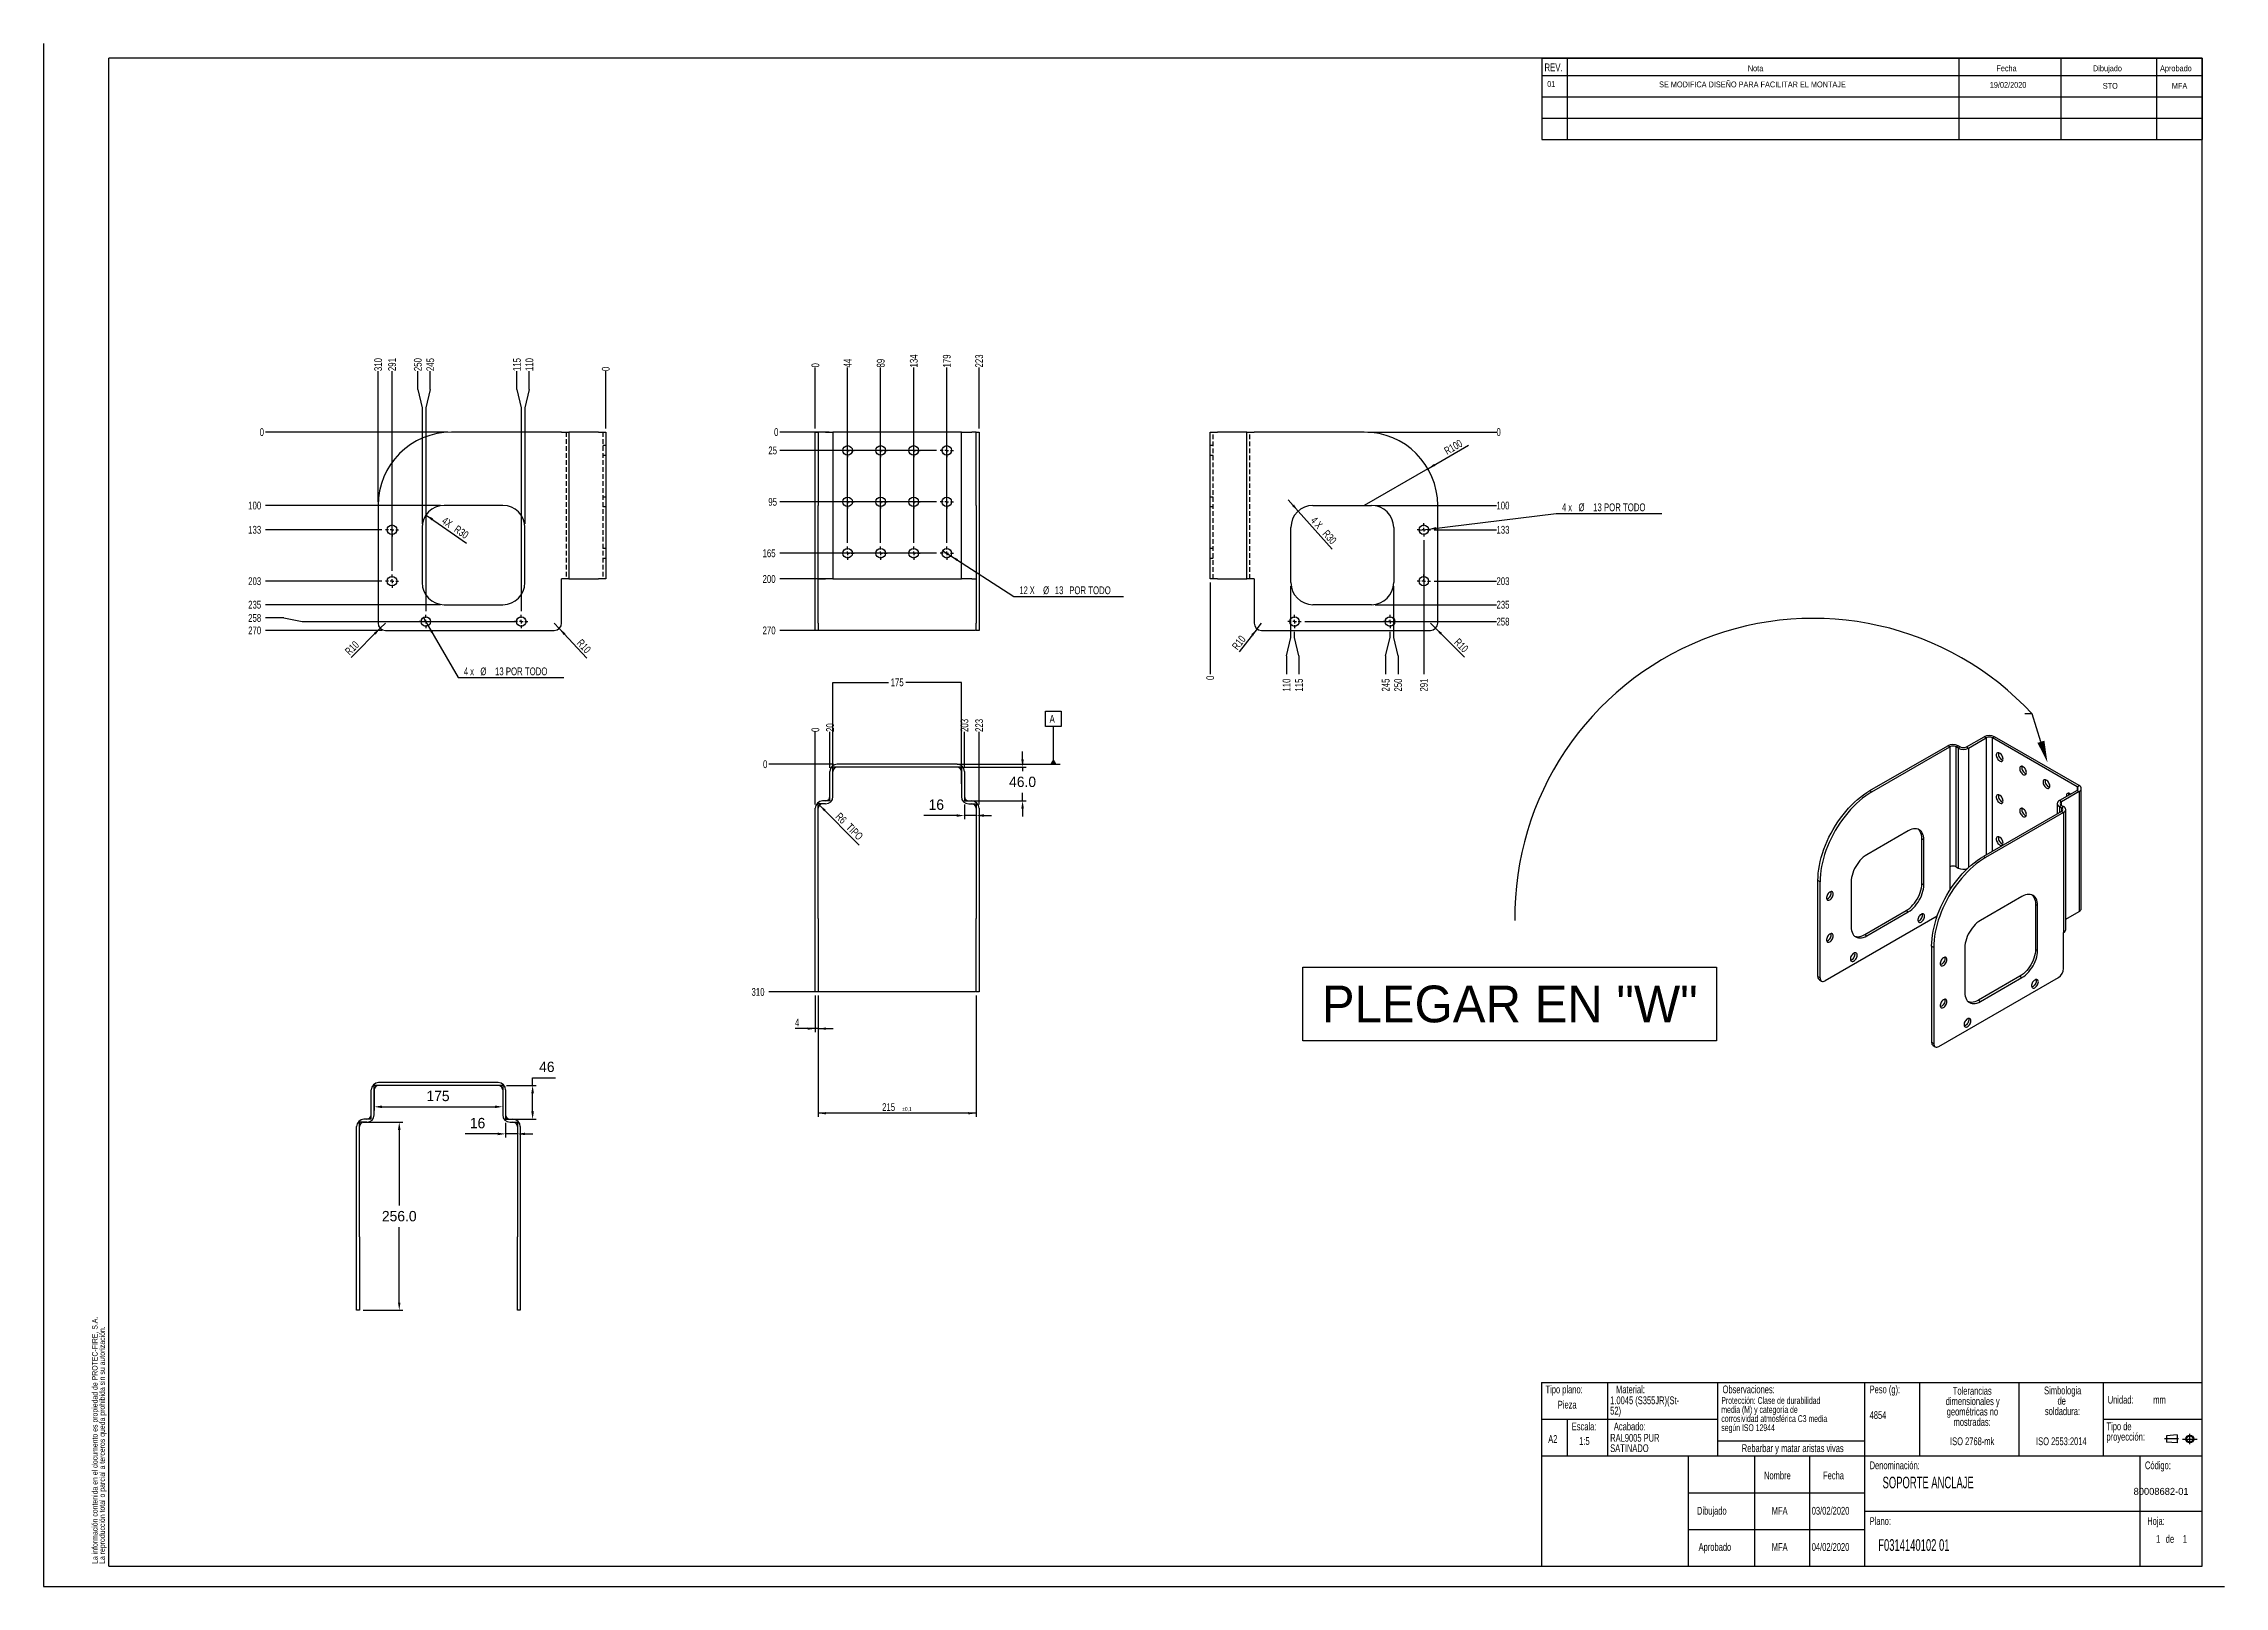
# Model space of a CAD drawing. Extents: x 0 to 1558, y 0 to 583.
# Drawn here: x 0 to 594, y 0 to 420 of the extents above; entities that cross this region are included whole.
import ezdxf
from ezdxf import colors
from ezdxf.entities.mleader import LeaderData, LeaderLine
from ezdxf.math import Vec2, Vec3

# ---------------------------------------------------------------- set-up
doc = ezdxf.new("R2010")
doc.units = 0
doc.header["$PDSIZE"] = -1
doc.linetypes.add('CENTERX2', pattern=[20.32, 12.7, -2.54, 2.54, -2.54])
doc.linetypes.add('HIDDEN', pattern=[1.905, 1.27, -0.635])
doc.layers.get('0').update_dxf_attribs({"linetype": 'CONTINUOUS'})
doc.layers.get('Defpoints').update_dxf_attribs({"linetype": 'CONTINUOUS'})
for name, color, linetype in [('FORMATO', 7, 'CONTINUOUS'), ('MARCADO', 5, 'CONTINUOUS'), ('SLD-0', 179, 'CONTINUOUS')]:
    doc.layers.add(name, color=color, linetype=linetype)
doc.styles.add('SLDTEXTSTYLE0', font='TXT', dxfattribs={"width": 0.75})
doc.styles.add('SLDTEXTSTYLE1', font='TXT', dxfattribs={"width": 0.605})
doc.styles.add('SLDTEXTSTYLE2', font='TXT', dxfattribs={"width": 0.6875})
doc.styles.add('SLDTEXTSTYLE4', font='TXT', dxfattribs={"width": 0.666667})
doc.dimstyles.new('ISO-25', dxfattribs={"dimtxt": 2.5, "dimasz": 2.5, "dimexe": 1.25, "dimexo": 0.625, "dimtad": 1, "dimdsep": 46, "dimtxsty": 'Standard', "dimcen": 2.5, "dimadec": 0, "dimazin": 0, "dimtfac": 1, "dimtmove": 0, "dimatfit": 3, "dimfxl": 1, "dimarcsym": 0})
doc.dimstyles.new('SLDDIMSTYLE0', dxfattribs={"dimtxt": 2.116667, "dimasz": 2.116667, "dimexe": 0, "dimexo": 0.0625, "dimgap": 0.529167, "dimtad": 0, "dimtih": 1, "dimtoh": 1, "dimdec": 0, "dimlfac": 5, "dimrnd": 1e-09, "dimdsep": 46, "dimtxsty": 'SLDTEXTSTYLE0', "dimblk1": 'NONE', "dimblk2": 'NONE', "dimsah": 1, "dimcen": 0.09, "dimadec": 0, "dimazin": 0, "dimtfac": 1, "dimtdec": 0, "dimtofl": 0, "dimtmove": 0, "dimatfit": 3, "dimldrblk": 'NONE', "dimfxl": 1, "dimtolj": 1, "dimtzin": 12, "dimarcsym": 0})
doc.dimstyles.new('SLDDIMSTYLE1', dxfattribs={"dimtxt": 2.116667, "dimasz": 2.116667, "dimexe": 0, "dimexo": 0.0625, "dimgap": 0.529167, "dimtad": 0, "dimtih": 1, "dimtoh": 1, "dimdec": 1, "dimlfac": 5, "dimrnd": 1e-09, "dimzin": 12, "dimdsep": 46, "dimtxsty": 'SLDTEXTSTYLE0', "dimblk1": 'NONE', "dimblk2": 'NONE', "dimsah": 1, "dimcen": 0.09, "dimadec": 0, "dimazin": 0, "dimtfac": 1, "dimtdec": 1, "dimtofl": 0, "dimtmove": 0, "dimatfit": 3, "dimldrblk": 'NONE', "dimfxl": 1, "dimtolj": 1, "dimtzin": 12, "dimarcsym": 0})
doc.dimstyles.new('SLDDIMSTYLE2', dxfattribs={"dimtxt": 2.116667, "dimasz": 2.116667, "dimexe": 0, "dimexo": 0.0625, "dimgap": 0.529167, "dimtad": 0, "dimtih": 1, "dimtoh": 1, "dimdec": 1, "dimlfac": 5, "dimrnd": 1e-09, "dimzin": 12, "dimdsep": 46, "dimtxsty": 'SLDTEXTSTYLE0', "dimblk1": 'NONE', "dimsah": 1, "dimcen": 0, "dimadec": 0, "dimazin": 0, "dimtfac": 1, "dimtdec": 1, "dimtmove": 0, "dimatfit": 3, "dimldrblk": 'NONE', "dimfxl": 1, "dimtolj": 1, "dimtzin": 12, "dimarcsym": 0})
doc.dimstyles.new('SLDDIMSTYLE3', dxfattribs={"dimtxt": 2.116667, "dimasz": 2.116667, "dimexe": 0, "dimexo": 0.0625, "dimgap": 0.529167, "dimtad": 1, "dimdec": 1, "dimlfac": 5, "dimrnd": 1e-09, "dimzin": 12, "dimdsep": 46, "dimtxsty": 'SLDTEXTSTYLE0', "dimsah": 1, "dimcen": 0.09, "dimadec": 0, "dimazin": 0, "dimtol": 1, "dimtp": 0.1, "dimtm": 0.1, "dimtfac": 1, "dimtdec": 1, "dimtofl": 0, "dimtmove": 0, "dimatfit": 3, "dimfxl": 1, "dimtolj": 1, "dimarcsym": 0})
doc.dimstyles.new('SLDDIMSTYLE4', dxfattribs={"dimtxt": 2.116667, "dimasz": 2.116667, "dimexe": 0, "dimexo": 0.0625, "dimgap": 0.529167, "dimtad": 1, "dimdec": 1, "dimlfac": 5, "dimrnd": 1e-09, "dimzin": 12, "dimdsep": 46, "dimtxsty": 'SLDTEXTSTYLE0', "dimsah": 1, "dimcen": 0, "dimadec": 0, "dimazin": 0, "dimtfac": 1, "dimtdec": 1, "dimtofl": 0, "dimtmove": 1, "dimatfit": 3, "dimfxl": 1, "dimtolj": 1, "dimtzin": 12, "dimarcsym": 0})
doc.dimstyles.new('SLDDIMSTYLE5', dxfattribs={"dimtxt": 2.116667, "dimasz": 2.116667, "dimexe": 0, "dimexo": 0.0625, "dimgap": 0.529167, "dimtad": 1, "dimdec": 1, "dimlfac": 5, "dimrnd": 1e-09, "dimzin": 12, "dimdsep": 46, "dimtxsty": 'SLDTEXTSTYLE0', "dimsah": 1, "dimcen": 0.09, "dimadec": 0, "dimazin": 0, "dimtfac": 1, "dimtdec": 1, "dimtmove": 0, "dimatfit": 0, "dimfxl": 1, "dimtolj": 1, "dimtzin": 12, "dimarcsym": 0})
doc.dimstyles.new('SLDDIMSTYLE7', dxfattribs={"dimtxt": 2.116667, "dimasz": 2.116667, "dimexe": 0, "dimexo": 0.0625, "dimgap": 0.529167, "dimtad": 1, "dimdec": 1, "dimlfac": 5, "dimrnd": 1e-09, "dimzin": 12, "dimdsep": 46, "dimtxsty": 'SLDTEXTSTYLE0', "dimsah": 1, "dimcen": 0, "dimadec": 0, "dimazin": 0, "dimtfac": 1, "dimtdec": 1, "dimtofl": 0, "dimtmove": 0, "dimatfit": 3, "dimfxl": 1, "dimtolj": 1, "dimtzin": 12, "dimarcsym": 0})
doc.dimstyles.new('SLDDIMSTYLE8', dxfattribs={"dimtxt": 2.116667, "dimasz": 2.116667, "dimexe": 0, "dimexo": 0.0625, "dimgap": 0.529167, "dimtad": 0, "dimtih": 1, "dimtoh": 1, "dimdec": 6, "dimlfac": 5, "dimrnd": 1e-09, "dimzin": 12, "dimdsep": 46, "dimtxsty": 'SLDTEXTSTYLE0', "dimblk1": 'NONE', "dimsah": 1, "dimcen": 0, "dimadec": 0, "dimazin": 0, "dimtfac": 1, "dimtdec": 1, "dimtmove": 0, "dimatfit": 3, "dimldrblk": 'NONE', "dimfxl": 1, "dimtolj": 1, "dimtzin": 12, "dimarcsym": 0})

msp = doc.modelspace()

# ---------------------------------------------------------------- texts
at = {"insert": (569.26826987, 26.80958755), "char_height": 1.9, "attachment_point": 1}
msp.add_mtext_dynamic_manual_height_columns('80008682-01', width=14.5588518029, gutter_width=14.11111111, heights=[0], dxfattribs=at)
at = {"layer": 'FORMATO', "style": 'SLDTEXTSTYLE0'}
for s, insert, char_height, attachment_point in [('REV.', (408.80412634, 414.59871733), 2.116666667, 1), ('SE MODIFICA DISEÑO PARA FACILITAR EL MONTAJE', (465.45312715, 409.69039684), 1.5875, 2), ('Nota', (464.19281361, 414.0723958), 1.5875, 1), ('Fecha', (531.89483631, 414.0723958), 1.5875, 1), ('Dibujado', (558.22927719, 414.0723958), 1.5875, 1), ('Aprobado', (576.47850097, 414.0723958), 1.5875, 1), ('01', (410.65383798, 409.82067143), 1.5875, 2), ('19/02/2020', (535.08214399, 409.56523976), 1.5875, 2), ('STO', (562.91787969, 409.29957308), 1.5875, 2), ('MFA', (581.79243926, 409.29957308), 1.5875, 2)]:
    msp.add_mtext(s, dxfattribs=dict(at, insert=insert, char_height=char_height, attachment_point=attachment_point))
at = {"layer": 'MARCADO', "insert": (399.34303995, 158.48406249), "char_height": 10, "attachment_point": 5, "bg_fill": 16}
msp.add_mtext_dynamic_manual_height_columns('PLEGAR EN "W"', width=102.6378323797, gutter_width=14.11111111, heights=[0], dxfattribs=at)
at = {"layer": 'SLD-0', "style": 'SLDTEXTSTYLE1'}
for s, insert, char_height, attachment_point in [('Tipo plano:', (409.09772081, 54.68086464), 2.1166666667, 1), ('Material:', (428.29809908, 54.68086464), 2.116666667, 1), ('Observaciones:', (457.3070451, 54.68086464), 2.1166666667, 1), ('Peso (g):', (497.37148942, 54.68086464), 2.116666667, 1), ('Pieza', (412.44102473, 50.51919565), 2.116666667, 1), ('4854', (497.37148942, 47.6813088), 2.116666667, 1), ('Unidad:', (562.21457918, 51.87062815), 2.116666667, 1), ('mm', (574.63060782, 51.87062815), 2.116666667, 1), ('Escala:', (416.23153495, 44.60146847), 2.116666667, 1), ('Acabado:', (427.70670692, 44.60146847), 2.116666667, 1), ('A2', (409.82777891, 41.17436774), 2.116666667, 1), ('1:5', (418.25866219, 40.63474483), 2.116666667, 1), ('Rebarbar y matar aristas vivas', (476.41997314, 38.67326948), 2.1166666667, 2), ('ISO 2768-mk', (525.30503554, 40.56001736), 2.1166666667, 2), ('ISO 2553:2014', (549.59381708, 40.56001736), 2.1166666667, 2), ('Nombre', (468.60617586, 31.25483379), 2.116666667, 1), ('Fecha', (484.67676093, 31.25483379), 2.116666667, 1), ('Denominación:', (497.37148942, 34.01431126), 2.1166666667, 1), ('SOPORTE ANCLAJE', (500.89802474, 29.86187346), 3.175, 1), ('Código:', (572.36636935, 34.01431126), 2.116666667, 1), ('Dibujado', (450.34161609, 21.64030871), 2.116666667, 1), ('MFA', (470.70348845, 21.64030877), 2.116666667, 1), ('03/02/2020', (481.59708349, 21.64030877), 2.116666667, 1), ('Plano:', (497.37148942, 18.83826749), 2.116666667, 1), ('Hoja:', (572.98234773, 18.83826749), 2.116666667, 1), ('Aprobado', (450.79297182, 11.78235867), 2.116666667, 1), ('04/02/2020', (481.59708349, 11.78235873), 2.116666667, 1), ('F0314140102 01', (499.70739974, 12.84676089), 3.175, 1), ('1', (575.38114375, 13.97490375), 2.11666667, 1), ('1', (575.38114375, 13.97490375), 2.11666667, 1), ('de', (578.04593247, 13.97490369), 2.116666667, 1), ('de', (578.04593247, 13.97490369), 2.116666667, 1), ('1', (582.69922951, 13.97490375), 2.11666667, 1), ('1', (582.69922951, 13.97490375), 2.11666667, 1), ('MFA', (470.70348845, 11.78235873), 2.116666667, 1)]:
    msp.add_mtext(s, dxfattribs=dict(at, insert=insert, char_height=char_height, attachment_point=attachment_point))

# ---------------------------------------------------------------- blocks, each defined once
blk = doc.blocks.new('BLOQUE3')
at = {"color": 7, "linetype": 'CENTERX2'}
for p, q in [((397.92, 130.06), (394.8, 130.06)), ((398.88, 130.02), (402.16, 130.02)), ((400.52, 128.85), (400.52, 131.19))]:
    blk.add_line(p, q, dxfattribs=at)
at = {"color": 7, "linetype": 'Continuous'}
for p, q in [((397.68, 130.95), (395.23, 130.77)), ((395.23, 130.77), (395.23, 129.34)), ((397.68, 129.16), (395.23, 129.34)), ((397.68, 130.95), (397.68, 129.16))]:
    blk.add_line(p, q, dxfattribs=at)
for radius in [0.892, 0.713]:
    blk.add_circle((400.52, 130.02), radius, dxfattribs=at)
blk = doc.blocks.new('SW_NOTE_0')
at = {"layer": 'FORMATO', "color": 0, "char_height": 1.5, "attachment_point": 1, "rotation": 90, "style": 'SLDTEXTSTYLE0'}
for s, insert in [('La información contenida en el documento es propiedad de PROTEC-FIRE, S.A.', (-1.93, 0)), ('La reproducción total o parcial a terceros queda prohibida sin su autorización.', (0.07, 0))]:
    blk.add_mtext(s, dxfattribs=dict(at, insert=insert))
blk = doc.blocks.new('SW_NOTE_0_1')
at = {"layer": 'SLD-0', "color": 0, "char_height": 1.8521, "attachment_point": 1, "style": 'SLDTEXTSTYLE1'}
for s, insert in [('media (M) y categoría de', (0, -0.08)), ('Protección: Clase de durabilidad', (0, 2.39)), ('según ISO 12944', (0, -5.02)), ('corrosividad atmosférica C3 media', (0, -2.55))]:
    blk.add_mtext(s, dxfattribs=dict(at, insert=insert))
blk = doc.blocks.new('SW_NOTE_0_2')
at = {"layer": 'SLD-0', "color": 0, "attachment_point": 1, "style": 'SLDTEXTSTYLE1'}
for s, insert, char_height in [('RAL9005 PUR', (0, 2.73), 2.1167), ('SATINADO', (0, -0.09), 2.117)]:
    blk.add_mtext(s, dxfattribs=dict(at, insert=insert, char_height=char_height))
blk = doc.blocks.new('SW_NOTE_0_3')
at = {"layer": 'SLD-0', "color": 0, "attachment_point": 1, "style": 'SLDTEXTSTYLE1'}
for s, insert, char_height in [('52)', (0, -0.09), 2.117), ('1.0045 (S355JR)(St-', (0, 2.73), 2.1167)]:
    blk.add_mtext(s, dxfattribs=dict(at, insert=insert, char_height=char_height))
blk = doc.blocks.new('SW_NOTE_0_4')
at = {"layer": 'SLD-0', "color": 0, "char_height": 2.117, "attachment_point": 2, "style": 'SLDTEXTSTYLE1'}
for s, insert in [('Simbologia', (7.11, 2.73)), ('de', (6.84, -0.09)), ('soldadura:', (7.06, -2.92))]:
    blk.add_mtext(s, dxfattribs=dict(at, insert=insert))
blk = doc.blocks.new('SW_NOTE_0_5')
at = {"layer": 'SLD-0', "color": 0, "attachment_point": 1, "style": 'SLDTEXTSTYLE1'}
for s, insert, char_height in [('Tipo de', (0, 2.73), 2.117), ('proyección:', (0, -0.09), 2.1167)]:
    blk.add_mtext(s, dxfattribs=dict(at, insert=insert, char_height=char_height))
blk = doc.blocks.new('SW_NOTE_0_6')
at = {"layer": 'SLD-0', "color": 0, "attachment_point": 2, "style": 'SLDTEXTSTYLE1'}
for s, insert, char_height in [('dimensionales y', (7.54, -0.09), 2.1167), ('Tolerancias', (7.41, 2.73), 2.1167), ('geométricas no', (7.46, -2.92), 2.1167), ('mostradas:', (7.38, -5.74), 2.117)]:
    blk.add_mtext(s, dxfattribs=dict(at, insert=insert, char_height=char_height))
blk = doc.blocks.new('_D')
at = {"layer": 'FORMATO', "transparency": 16777216}
blk.add_line((210.19, 315.26), (210.19, 331.84), dxfattribs=at)
at = {"layer": 'FORMATO', "transparency": 16777216, "insert": (209.15, 331.84), "char_height": 2.12, "attachment_point": 1, "rotation": 90, "style": 'SLDTEXTSTYLE0'}
blk.add_mtext('0', dxfattribs=at)
blk = doc.blocks.new('_NONE')
blk = doc.blocks.new('_D_1')
at = {"layer": 'FORMATO', "color": 7, "transparency": 16777216}
blk.add_line((218.99, 284.06), (218.99, 331.84), dxfattribs=at)
at = {"layer": 'FORMATO', "color": 7, "transparency": 16777216, "insert": (217.95, 331.84), "char_height": 2.117, "attachment_point": 1, "rotation": 90, "style": 'SLDTEXTSTYLE0'}
blk.add_mtext('44', dxfattribs=at)
blk = doc.blocks.new('_D_2')
at = {"layer": 'FORMATO', "color": 7, "transparency": 16777216}
blk.add_line((227.99, 284.06), (227.99, 331.84), dxfattribs=at)
at = {"layer": 'FORMATO', "color": 7, "transparency": 16777216, "insert": (226.95, 331.84), "char_height": 2.117, "attachment_point": 1, "rotation": 90, "style": 'SLDTEXTSTYLE0'}
blk.add_mtext('89', dxfattribs=at)
blk = doc.blocks.new('_D_3')
at = {"layer": 'FORMATO', "color": 7, "transparency": 16777216}
blk.add_line((236.99, 284.06), (236.99, 331.84), dxfattribs=at)
at = {"layer": 'FORMATO', "color": 7, "transparency": 16777216, "insert": (235.95, 331.84), "char_height": 2.117, "attachment_point": 1, "rotation": 90, "style": 'SLDTEXTSTYLE0'}
blk.add_mtext('134', dxfattribs=at)
blk = doc.blocks.new('_D_4')
at = {"layer": 'FORMATO', "color": 7, "transparency": 16777216}
blk.add_line((245.99, 284.06), (245.99, 331.84), dxfattribs=at)
at = {"layer": 'FORMATO', "color": 7, "transparency": 16777216, "insert": (244.95, 331.84), "char_height": 2.117, "attachment_point": 1, "rotation": 90, "style": 'SLDTEXTSTYLE0'}
blk.add_mtext('179', dxfattribs=at)
blk = doc.blocks.new('_D_5')
at = {"layer": 'FORMATO', "color": 7, "transparency": 16777216}
blk.add_line((254.79, 315.26), (254.79, 331.84), dxfattribs=at)
at = {"layer": 'FORMATO', "color": 7, "transparency": 16777216, "insert": (253.75, 331.84), "char_height": 2.117, "attachment_point": 1, "rotation": 90, "style": 'SLDTEXTSTYLE0'}
blk.add_mtext('223', dxfattribs=at)
blk = doc.blocks.new('_D_6')
at = {"layer": 'FORMATO', "transparency": 16777216}
blk.add_line((213.99, 314.26), (200.52, 314.26), dxfattribs=at)
at = {"layer": 'FORMATO', "transparency": 16777216, "insert": (198.96, 315.31), "char_height": 2.12, "attachment_point": 1, "style": 'SLDTEXTSTYLE0'}
blk.add_mtext('0', dxfattribs=at)
blk = doc.blocks.new('_D_7')
at = {"layer": 'FORMATO', "color": 7, "transparency": 16777216}
blk.add_line((243.19, 309.26), (200.52, 309.26), dxfattribs=at)
at = {"layer": 'FORMATO', "color": 7, "transparency": 16777216, "insert": (197.39, 310.31), "char_height": 2.117, "attachment_point": 1, "style": 'SLDTEXTSTYLE0'}
blk.add_mtext('25', dxfattribs=at)
blk = doc.blocks.new('_D_8')
at = {"layer": 'FORMATO', "color": 7, "transparency": 16777216}
blk.add_line((243.19, 295.26), (200.52, 295.26), dxfattribs=at)
at = {"layer": 'FORMATO', "color": 7, "transparency": 16777216, "insert": (197.39, 296.31), "char_height": 2.117, "attachment_point": 1, "style": 'SLDTEXTSTYLE0'}
blk.add_mtext('95', dxfattribs=at)
blk = doc.blocks.new('_D_9')
at = {"layer": 'FORMATO', "color": 7, "transparency": 16777216}
blk.add_line((243.19, 281.26), (200.52, 281.26), dxfattribs=at)
at = {"layer": 'FORMATO', "color": 7, "transparency": 16777216, "insert": (195.83, 282.31), "char_height": 2.117, "attachment_point": 1, "style": 'SLDTEXTSTYLE0'}
blk.add_mtext('165', dxfattribs=at)
blk = doc.blocks.new('_D_10')
at = {"layer": 'FORMATO', "color": 7, "transparency": 16777216}
blk.add_line((213.99, 274.26), (200.52, 274.26), dxfattribs=at)
at = {"layer": 'FORMATO', "color": 7, "transparency": 16777216, "insert": (195.83, 275.31), "char_height": 2.117, "attachment_point": 1, "style": 'SLDTEXTSTYLE0'}
blk.add_mtext('200', dxfattribs=at)
blk = doc.blocks.new('_D_11')
at = {"layer": 'FORMATO', "color": 7, "transparency": 16777216}
blk.add_line((253.79, 260.26), (200.52, 260.26), dxfattribs=at)
at = {"layer": 'FORMATO', "color": 7, "transparency": 16777216, "insert": (195.83, 261.31), "char_height": 2.117, "attachment_point": 1, "style": 'SLDTEXTSTYLE0'}
blk.add_mtext('270', dxfattribs=at)
blk = doc.blocks.new('_D_12')
at = {"layer": 'FORMATO', "transparency": 16777216}
for p, q in [((244.9, 281.96), (247.09, 280.56)), ((247.09, 280.56), (264.24, 269.51)), ((264.24, 269.51), (294.16, 269.51))]:
    blk.add_line(p, q, dxfattribs=at)
blk.add_solid([(247.09, 280.56), (248.69, 279.14), (249.04, 279.68)], dxfattribs=at)
at = {"layer": 'FORMATO', "transparency": 16777216, "char_height": 2.117, "attachment_point": 1}
for s, insert, style in [('12 X', (265.82, 272.24), 'SLDTEXTSTYLE2'), ('%%c', (272.23, 272.24), 'SLDTEXTSTYLE0'), ('13', (275.42, 272.24), 'SLDTEXTSTYLE0'), ('POR TODO', (279.35, 272.24), 'SLDTEXTSTYLE0')]:
    blk.add_mtext(s, dxfattribs=dict(at, insert=insert, style=style))
blk = doc.blocks.new('SW_CENTERMARKSYMBOL_0')
at = {"layer": 'FORMATO', "color": 0}
for p, q in [((-1, 0), (-1.8, 0)), ((0, 0), (-0.5, 0)), ((0, 1), (0, 1.8)), ((0, 0), (0, 0.5)), ((0, 0), (0, -0.5)), ((0, 0), (0.5, 0)), ((1, 0), (1.8, 0)), ((0, -1), (0, -1.8))]:
    blk.add_line(p, q, dxfattribs=at)
blk = doc.blocks.new('SW_CENTERMARKSYMBOL_1')
at = {"layer": 'FORMATO', "color": 0}
for p, q in [((-1, 0), (-1.8, 0)), ((0, 0), (-0.5, 0)), ((0, 1), (0, 1.8)), ((0, 0), (0, 0.5)), ((0, 0), (0, -0.5)), ((0, 0), (0.5, 0)), ((1, 0), (1.8, 0)), ((0, -1), (0, -1.8))]:
    blk.add_line(p, q, dxfattribs=at)
blk = doc.blocks.new('SW_CENTERMARKSYMBOL_2')
at = {"layer": 'FORMATO', "color": 0}
for p, q in [((-1, 0), (-1.8, 0)), ((0, 0), (-0.5, 0)), ((0, 1), (0, 1.8)), ((0, 0), (0, 0.5)), ((0, 0), (0, -0.5)), ((0, 0), (0.5, 0)), ((1, 0), (1.8, 0)), ((0, -1), (0, -1.8))]:
    blk.add_line(p, q, dxfattribs=at)
blk = doc.blocks.new('SW_CENTERMARKSYMBOL_3')
at = {"layer": 'FORMATO', "color": 0}
for p, q in [((-1, 0), (-1.8, 0)), ((0, 0), (-0.5, 0)), ((0, 1), (0, 1.8)), ((0, 0), (0, 0.5)), ((0, 0), (0, -0.5)), ((0, 0), (0.5, 0)), ((1, 0), (1.8, 0)), ((0, -1), (0, -1.8))]:
    blk.add_line(p, q, dxfattribs=at)
blk = doc.blocks.new('SW_CENTERMARKSYMBOL_4')
at = {"layer": 'FORMATO', "color": 0}
for p, q in [((-1, 0), (-1.8, 0)), ((0, 0), (-0.5, 0)), ((0, 1), (0, 1.8)), ((0, 0), (0, 0.5)), ((0, 0), (0, -0.5)), ((0, 0), (0.5, 0)), ((1, 0), (1.8, 0)), ((0, -1), (0, -1.8))]:
    blk.add_line(p, q, dxfattribs=at)
blk = doc.blocks.new('SW_CENTERMARKSYMBOL_5')
at = {"layer": 'FORMATO', "color": 0}
for p, q in [((-1, 0), (-1.8, 0)), ((0, 0), (-0.5, 0)), ((0, 1), (0, 1.8)), ((0, 0), (0, 0.5)), ((0, 0), (0, -0.5)), ((0, 0), (0.5, 0)), ((1, 0), (1.8, 0)), ((0, -1), (0, -1.8))]:
    blk.add_line(p, q, dxfattribs=at)
blk = doc.blocks.new('SW_CENTERMARKSYMBOL_6')
at = {"layer": 'FORMATO', "color": 0}
for p, q in [((-1, 0), (-1.8, 0)), ((0, 0), (-0.5, 0)), ((0, 1), (0, 1.8)), ((0, 0), (0, 0.5)), ((0, 0), (0, -0.5)), ((0, 0), (0.5, 0)), ((1, 0), (1.8, 0)), ((0, -1), (0, -1.8))]:
    blk.add_line(p, q, dxfattribs=at)
blk = doc.blocks.new('SW_CENTERMARKSYMBOL_7')
at = {"layer": 'FORMATO', "color": 0}
for p, q in [((-1, 0), (-1.8, 0)), ((0, 0), (-0.5, 0)), ((0, 1), (0, 1.8)), ((0, 0), (0, 0.5)), ((0, 0), (0, -0.5)), ((0, 0), (0.5, 0)), ((1, 0), (1.8, 0)), ((0, -1), (0, -1.8))]:
    blk.add_line(p, q, dxfattribs=at)
blk = doc.blocks.new('SW_CENTERMARKSYMBOL_8')
at = {"layer": 'FORMATO', "color": 0}
for p, q in [((-1, 0), (-1.8, 0)), ((0, 0), (-0.5, 0)), ((0, 1), (0, 1.8)), ((0, 0), (0, 0.5)), ((0, 0), (0, -0.5)), ((0, 0), (0.5, 0)), ((1, 0), (1.8, 0)), ((0, -1), (0, -1.8))]:
    blk.add_line(p, q, dxfattribs=at)
blk = doc.blocks.new('SW_CENTERMARKSYMBOL_9')
at = {"layer": 'FORMATO', "color": 0}
for p, q in [((-1, 0), (-1.8, 0)), ((0, 0), (-0.5, 0)), ((0, 1), (0, 1.8)), ((0, 0), (0, 0.5)), ((0, 0), (0, -0.5)), ((0, 0), (0.5, 0)), ((1, 0), (1.8, 0)), ((0, -1), (0, -1.8))]:
    blk.add_line(p, q, dxfattribs=at)
blk = doc.blocks.new('SW_CENTERMARKSYMBOL_10')
at = {"layer": 'FORMATO', "color": 0}
for p, q in [((-1, 0), (-1.8, 0)), ((0, 0), (-0.5, 0)), ((0, 1), (0, 1.8)), ((0, 0), (0, 0.5)), ((0, 0), (0, -0.5)), ((0, 0), (0.5, 0)), ((1, 0), (1.8, 0)), ((0, -1), (0, -1.8))]:
    blk.add_line(p, q, dxfattribs=at)
blk = doc.blocks.new('SW_CENTERMARKSYMBOL_11')
at = {"layer": 'FORMATO', "color": 0}
for p, q in [((-1, 0), (-1.8, 0)), ((0, 0), (-0.5, 0)), ((0, 1), (0, 1.8)), ((0, 0), (0, 0.5)), ((0, 0), (0, -0.5)), ((0, 0), (0.5, 0)), ((1, 0), (1.8, 0)), ((0, -1), (0, -1.8))]:
    blk.add_line(p, q, dxfattribs=at)
blk = doc.blocks.new('_D_13')
at = {"layer": 'FORMATO', "transparency": 16777216}
blk.add_line((215.19, 223.84), (197.52, 223.84), dxfattribs=at)
at = {"layer": 'FORMATO', "transparency": 16777216, "insert": (195.95, 224.89), "char_height": 2.12, "attachment_point": 1, "style": 'SLDTEXTSTYLE0'}
blk.add_mtext('0', dxfattribs=at)
blk = doc.blocks.new('_D_15')
at = {"layer": 'FORMATO', "color": 7, "transparency": 16777216}
blk.add_line((253.79, 161.84), (197.52, 161.84), dxfattribs=at)
at = {"layer": 'FORMATO', "color": 7, "transparency": 16777216, "insert": (192.82, 162.89), "char_height": 2.117, "attachment_point": 1, "style": 'SLDTEXTSTYLE0'}
blk.add_mtext('310', dxfattribs=at)
blk = doc.blocks.new('_D_16')
at = {"layer": 'FORMATO', "transparency": 16777216}
blk.add_line((210.19, 212.84), (210.19, 232.61), dxfattribs=at)
at = {"layer": 'FORMATO', "transparency": 16777216, "insert": (209.15, 232.61), "char_height": 2.12, "attachment_point": 1, "rotation": 90, "style": 'SLDTEXTSTYLE0'}
blk.add_mtext('0', dxfattribs=at)
blk = doc.blocks.new('_D_17')
at = {"layer": 'FORMATO', "color": 7, "transparency": 16777216}
blk.add_line((214.19, 222.84), (214.19, 232.61), dxfattribs=at)
at = {"layer": 'FORMATO', "color": 7, "transparency": 16777216, "insert": (213.15, 232.61), "char_height": 2.117, "attachment_point": 1, "rotation": 90, "style": 'SLDTEXTSTYLE0'}
blk.add_mtext('20', dxfattribs=at)
blk = doc.blocks.new('_D_18')
at = {"layer": 'FORMATO', "color": 7, "transparency": 16777216}
blk.add_line((250.79, 222.84), (250.79, 232.61), dxfattribs=at)
at = {"layer": 'FORMATO', "color": 7, "transparency": 16777216, "insert": (249.75, 232.61), "char_height": 2.117, "attachment_point": 1, "rotation": 90, "style": 'SLDTEXTSTYLE0'}
blk.add_mtext('203', dxfattribs=at)
blk = doc.blocks.new('_D_19')
at = {"layer": 'FORMATO', "color": 7, "transparency": 16777216}
blk.add_line((254.79, 212.84), (254.79, 232.61), dxfattribs=at)
at = {"layer": 'FORMATO', "color": 7, "transparency": 16777216, "insert": (253.75, 232.61), "char_height": 2.117, "attachment_point": 1, "rotation": 90, "style": 'SLDTEXTSTYLE0'}
blk.add_mtext('223', dxfattribs=at)
blk = doc.blocks.new('_D_20')
at = {"layer": 'FORMATO', "transparency": 16777216}
for p, q in [((210.99, 160.84), (210.99, 127.81)), ((253.99, 160.84), (253.99, 127.81)), ((253.99, 128.81), (210.99, 128.81))]:
    blk.add_line(p, q, dxfattribs=at)
for points in [[(210.99, 128.81), (213.11, 128.48), (213.11, 129.13)], [(253.99, 128.81), (251.88, 129.13), (251.88, 128.48)]]:
    blk.add_solid(points, dxfattribs=at)
at = {"layer": 'FORMATO', "transparency": 16777216, "attachment_point": 1, "style": 'SLDTEXTSTYLE0'}
for s, insert, char_height in [('215', (228.39, 131.53), 2.117), ('±0,1', (233.86, 130.48), 1.058)]:
    blk.add_mtext(s, dxfattribs=dict(at, insert=insert, char_height=char_height))
blk = doc.blocks.new('_D_21')
at = {"layer": 'FORMATO', "color": 7, "transparency": 16777216}
blk.add_line((211.34, 212.69), (222.18, 201.81), dxfattribs=at)
blk.add_solid([(211.34, 212.69), (212.61, 210.96), (213.07, 211.42)], dxfattribs=at)
at = {"layer": 'FORMATO', "color": 7, "transparency": 16777216, "char_height": 2.117, "attachment_point": 1, "rotation": 315, "style": 'SLDTEXTSTYLE0'}
for s, insert in [('R6', (217.03, 210.83)), ('TIPO', (219.9, 207.95))]:
    blk.add_mtext(s, dxfattribs=dict(at, insert=insert))
blk = doc.blocks.new('_D_22')
at = {"layer": 'FORMATO', "color": 7, "transparency": 16777216}
for p, q in [((210.19, 160.84), (210.19, 150.84)), ((210.99, 160.84), (210.99, 150.84)), ((210.19, 151.84), (204.67, 151.84)), ((210.99, 151.84), (210.19, 151.84)), ((210.99, 151.84), (215.06, 151.84))]:
    blk.add_line(p, q, dxfattribs=at)
for points in [[(210.19, 151.84), (208.08, 152.16), (208.08, 151.51)], [(210.99, 151.84), (213.11, 151.51), (213.11, 152.16)]]:
    blk.add_solid(points, dxfattribs=at)
at = {"layer": 'FORMATO', "color": 7, "transparency": 16777216, "insert": (204.67, 154.57), "char_height": 2.12, "attachment_point": 1, "style": 'SLDTEXTSTYLE0'}
blk.add_mtext('4', dxfattribs=at)
blk = doc.blocks.new('SW_DATUMTAG_0')
at = {"layer": 'FORMATO', "color": 0}
for p, q in [((-1.07, -0.44), (-1.07, 3.8)), ((-1.07, 3.8), (3.16, 3.8)), ((3.16, 3.8), (3.16, -0.44)), ((3.16, -0.44), (-1.07, -0.44)), ((1.04, -10.65), (1.04, -0.44)), ((-25.22, -10.65), (2.89, -10.65))]:
    blk.add_line(p, q, dxfattribs=at)
blk.add_solid([(1.89, -10.65), (0.2, -10.65), (1.04, -9.17)], dxfattribs=at)
at = {"layer": 'FORMATO', "color": 0, "insert": (0, 2.73), "char_height": 2.12, "attachment_point": 1, "style": 'SLDTEXTSTYLE0'}
blk.add_mtext('A', dxfattribs=at)
blk = doc.blocks.new('_D_23')
at = {"layer": 'FORMATO', "transparency": 16777216}
blk.add_line((360.73, 314.26), (395.73, 314.26), dxfattribs=at)
at = {"layer": 'FORMATO', "transparency": 16777216, "insert": (395.73, 315.31), "char_height": 2.12, "attachment_point": 1, "style": 'SLDTEXTSTYLE0'}
blk.add_mtext('0', dxfattribs=at)
blk = doc.blocks.new('_D_24')
at = {"layer": 'FORMATO', "color": 7, "transparency": 16777216}
blk.add_line((362.73, 294.26), (395.73, 294.26), dxfattribs=at)
at = {"layer": 'FORMATO', "color": 7, "transparency": 16777216, "insert": (395.73, 295.31), "char_height": 2.117, "attachment_point": 1, "style": 'SLDTEXTSTYLE0'}
blk.add_mtext('100', dxfattribs=at)
blk = doc.blocks.new('_D_25')
at = {"layer": 'FORMATO', "color": 7, "transparency": 16777216}
blk.add_line((378.73, 287.66), (395.73, 287.66), dxfattribs=at)
at = {"layer": 'FORMATO', "color": 7, "transparency": 16777216, "insert": (395.73, 288.71), "char_height": 2.117, "attachment_point": 1, "style": 'SLDTEXTSTYLE0'}
blk.add_mtext('133', dxfattribs=at)
blk = doc.blocks.new('_D_26')
at = {"layer": 'FORMATO', "color": 7, "transparency": 16777216}
blk.add_line((378.73, 273.66), (395.73, 273.66), dxfattribs=at)
at = {"layer": 'FORMATO', "color": 7, "transparency": 16777216, "insert": (395.73, 274.71), "char_height": 2.117, "attachment_point": 1, "style": 'SLDTEXTSTYLE0'}
blk.add_mtext('203', dxfattribs=at)
blk = doc.blocks.new('_D_27')
at = {"layer": 'FORMATO', "color": 7, "transparency": 16777216}
blk.add_line((362.73, 267.26), (395.73, 267.26), dxfattribs=at)
at = {"layer": 'FORMATO', "color": 7, "transparency": 16777216, "insert": (395.73, 268.31), "char_height": 2.117, "attachment_point": 1, "style": 'SLDTEXTSTYLE0'}
blk.add_mtext('235', dxfattribs=at)
blk = doc.blocks.new('_D_28')
at = {"layer": 'FORMATO', "color": 7, "transparency": 16777216}
blk.add_line((343.53, 262.66), (395.73, 262.66), dxfattribs=at)
at = {"layer": 'FORMATO', "color": 7, "transparency": 16777216, "insert": (395.73, 263.71), "char_height": 2.117, "attachment_point": 1, "style": 'SLDTEXTSTYLE0'}
blk.add_mtext('258', dxfattribs=at)
blk = doc.blocks.new('_D_29')
at = {"layer": 'FORMATO', "transparency": 16777216}
blk.add_line((317.73, 273.26), (317.73, 248.3), dxfattribs=at)
at = {"layer": 'FORMATO', "transparency": 16777216, "insert": (316.69, 246.74), "char_height": 2.12, "attachment_point": 1, "rotation": 90, "style": 'SLDTEXTSTYLE0'}
blk.add_mtext('0', dxfattribs=at)
blk = doc.blocks.new('_D_30')
at = {"layer": 'FORMATO', "color": 7, "transparency": 16777216}
for p, q in [((339.73, 258.3), (339.73, 272.26)), ((338.53, 253.3), (339.73, 258.3)), ((338.53, 253.3), (338.53, 248.3))]:
    blk.add_line(p, q, dxfattribs=at)
at = {"layer": 'FORMATO', "color": 7, "transparency": 16777216, "insert": (337.49, 243.61), "char_height": 2.117, "attachment_point": 1, "rotation": 90, "style": 'SLDTEXTSTYLE0'}
blk.add_mtext('110', dxfattribs=at)
blk = doc.blocks.new('_D_31')
at = {"layer": 'FORMATO', "color": 7, "transparency": 16777216}
for p, q in [((340.73, 258.3), (340.73, 259.86)), ((341.93, 253.3), (340.73, 258.3)), ((341.93, 253.3), (341.93, 248.3))]:
    blk.add_line(p, q, dxfattribs=at)
at = {"layer": 'FORMATO', "color": 7, "transparency": 16777216, "insert": (340.88, 243.61), "char_height": 2.117, "attachment_point": 1, "rotation": 90, "style": 'SLDTEXTSTYLE0'}
blk.add_mtext('115', dxfattribs=at)
blk = doc.blocks.new('_D_32')
at = {"layer": 'FORMATO', "color": 7, "transparency": 16777216}
for p, q in [((365.53, 253.3), (366.73, 258.3)), ((366.73, 258.3), (366.73, 259.86)), ((365.53, 253.3), (365.53, 248.3))]:
    blk.add_line(p, q, dxfattribs=at)
at = {"layer": 'FORMATO', "color": 7, "transparency": 16777216, "insert": (364.49, 243.61), "char_height": 2.117, "attachment_point": 1, "rotation": 90, "style": 'SLDTEXTSTYLE0'}
blk.add_mtext('245', dxfattribs=at)
blk = doc.blocks.new('_D_33')
at = {"layer": 'FORMATO', "color": 7, "transparency": 16777216}
for p, q in [((367.73, 258.3), (367.73, 272.26)), ((368.93, 253.3), (367.73, 258.3)), ((368.93, 253.3), (368.93, 248.3))]:
    blk.add_line(p, q, dxfattribs=at)
at = {"layer": 'FORMATO', "color": 7, "transparency": 16777216, "insert": (367.88, 243.61), "char_height": 2.117, "attachment_point": 1, "rotation": 90, "style": 'SLDTEXTSTYLE0'}
blk.add_mtext('250', dxfattribs=at)
blk = doc.blocks.new('_D_34')
at = {"layer": 'FORMATO', "color": 7, "transparency": 16777216}
blk.add_line((375.93, 284.86), (375.93, 248.3), dxfattribs=at)
at = {"layer": 'FORMATO', "color": 7, "transparency": 16777216, "insert": (374.89, 243.61), "char_height": 2.117, "attachment_point": 1, "rotation": 90, "style": 'SLDTEXTSTYLE0'}
blk.add_mtext('291', dxfattribs=at)
blk = doc.blocks.new('_D_35')
at = {"layer": 'FORMATO', "color": 7, "transparency": 16777216}
for q in [(388.14, 310.66), (359.73, 294.26)]:
    blk.add_line((377.05, 304.26), q, dxfattribs=at)
blk.add_solid([(377.05, 304.26), (379.05, 305.04), (378.72, 305.6)], dxfattribs=at)
at = {"layer": 'FORMATO', "color": 7, "transparency": 16777216, "insert": (381.23, 309.82), "char_height": 2.117, "attachment_point": 1, "rotation": 30, "style": 'SLDTEXTSTYLE0'}
blk.add_mtext('R100', dxfattribs=at)
blk = doc.blocks.new('_D_36')
at = {"layer": 'FORMATO', "transparency": 16777216}
for p, q in [((377.22, 287.82), (411.99, 292.1)), ((411.99, 292.1), (440.77, 292.1)), ((374.64, 287.5), (377.22, 287.82))]:
    blk.add_line(p, q, dxfattribs=at)
blk.add_solid([(377.22, 287.82), (379.36, 287.75), (379.28, 288.4)], dxfattribs=at)
at = {"layer": 'FORMATO', "transparency": 16777216, "attachment_point": 1}
for s, insert, char_height, style in [('4 x', (413.58, 294.83), 2.117, 'SLDTEXTSTYLE4'), ('%%c', (418.06, 294.83), 2.117, 'SLDTEXTSTYLE0'), ('13 POR TODO', (422.05, 294.83), 2.1167, 'SLDTEXTSTYLE0')]:
    blk.add_mtext(s, dxfattribs=dict(at, insert=insert, char_height=char_height, style=style))
blk = doc.blocks.new('_D_37')
at = {"layer": 'FORMATO', "color": 7, "transparency": 16777216}
for q in [(339.03, 295.77), (350.96, 282.41)]:
    blk.add_line((341.74, 292.73), q, dxfattribs=at)
blk.add_solid([(341.74, 292.73), (340.57, 294.53), (340.08, 294.1)], dxfattribs=at)
at = {"layer": 'FORMATO', "color": 7, "transparency": 16777216, "char_height": 2.117, "attachment_point": 1, "rotation": 311.76688}
for s, insert, style in [('4 X', (346.54, 291.45), 'SLDTEXTSTYLE4'), ('R30', (349.77, 287.84), 'SLDTEXTSTYLE0')]:
    blk.add_mtext(s, dxfattribs=dict(at, insert=insert, style=style))
blk = doc.blocks.new('_D_38')
at = {"layer": 'FORMATO', "color": 7, "transparency": 16777216}
for q in [(377.73, 262.26), (387.03, 252.96)]:
    blk.add_line((379.15, 260.85), q, dxfattribs=at)
blk.add_solid([(379.15, 260.85), (380.41, 259.12), (380.87, 259.58)], dxfattribs=at)
at = {"layer": 'FORMATO', "color": 7, "transparency": 16777216, "insert": (385.52, 258.3), "char_height": 2.117, "attachment_point": 1, "rotation": 315, "style": 'SLDTEXTSTYLE0'}
blk.add_mtext('R10', dxfattribs=at)
blk = doc.blocks.new('_D_39')
at = {"layer": 'FORMATO', "color": 7, "transparency": 16777216}
for q in [(331.73, 262.26), (325.65, 254.39)]:
    blk.add_line((330.51, 260.68), q, dxfattribs=at)
blk.add_solid([(330.51, 260.68), (328.96, 259.2), (329.47, 258.8)], dxfattribs=at)
at = {"layer": 'FORMATO', "color": 7, "transparency": 16777216, "insert": (323.52, 256.03), "char_height": 2.117, "attachment_point": 1, "rotation": 52.32283, "style": 'SLDTEXTSTYLE0'}
blk.add_mtext('R10', dxfattribs=at)
blk = doc.blocks.new('SW_CENTERMARKSYMBOL_12')
at = {"layer": 'FORMATO', "color": 0}
for p, q in [((-1, 0), (-1.8, 0)), ((0, 0), (-0.5, 0)), ((0, 1), (0, 1.8)), ((0, 0), (0, 0.5)), ((0, 0), (0, -0.5)), ((0, 0), (0.5, 0)), ((1, 0), (1.8, 0)), ((0, -1), (0, -1.8))]:
    blk.add_line(p, q, dxfattribs=at)
blk = doc.blocks.new('SW_CENTERMARKSYMBOL_13')
at = {"layer": 'FORMATO', "color": 0}
for p, q in [((-1, 0), (-1.8, 0)), ((0, 0), (-0.5, 0)), ((0, 1), (0, 1.8)), ((0, 0), (0, 0.5)), ((0, 0), (0, -0.5)), ((0, 0), (0.5, 0)), ((1, 0), (1.8, 0)), ((0, -1), (0, -1.8))]:
    blk.add_line(p, q, dxfattribs=at)
blk = doc.blocks.new('SW_CENTERMARKSYMBOL_14')
at = {"layer": 'FORMATO', "color": 0}
for p, q in [((-1, 0), (-1.8, 0)), ((0, 0), (-0.5, 0)), ((0, 1), (0, 1.8)), ((0, 0), (0, 0.5)), ((0, 0), (0, -0.5)), ((0, 0), (0.5, 0)), ((1, 0), (1.8, 0)), ((0, -1), (0, -1.8))]:
    blk.add_line(p, q, dxfattribs=at)
blk = doc.blocks.new('SW_CENTERMARKSYMBOL_15')
at = {"layer": 'FORMATO', "color": 0}
for p, q in [((-1, 0), (-1.8, 0)), ((0, 0), (-0.5, 0)), ((0, 1), (0, 1.8)), ((0, 0), (0, 0.5)), ((0, 0), (0, -0.5)), ((0, 0), (0.5, 0)), ((1, 0), (1.8, 0)), ((0, -1), (0, -1.8))]:
    blk.add_line(p, q, dxfattribs=at)
blk = doc.blocks.new('_D_40')
at = {"layer": 'FORMATO', "transparency": 16777216}
blk.add_line((110.1, 314.26), (60.42, 314.26), dxfattribs=at)
at = {"layer": 'FORMATO', "transparency": 16777216, "insert": (58.85, 315.31), "char_height": 2.12, "attachment_point": 1, "style": 'SLDTEXTSTYLE0'}
blk.add_mtext('0', dxfattribs=at)
blk = doc.blocks.new('_D_41')
at = {"layer": 'FORMATO', "color": 7, "transparency": 16777216}
blk.add_line((108.1, 294.26), (60.42, 294.26), dxfattribs=at)
at = {"layer": 'FORMATO', "color": 7, "transparency": 16777216, "insert": (55.72, 295.31), "char_height": 2.117, "attachment_point": 1, "style": 'SLDTEXTSTYLE0'}
blk.add_mtext('100', dxfattribs=at)
blk = doc.blocks.new('_D_42')
at = {"layer": 'FORMATO', "color": 7, "transparency": 16777216}
blk.add_line((92.1, 287.66), (60.42, 287.66), dxfattribs=at)
at = {"layer": 'FORMATO', "color": 7, "transparency": 16777216, "insert": (55.72, 288.71), "char_height": 2.117, "attachment_point": 1, "style": 'SLDTEXTSTYLE0'}
blk.add_mtext('133', dxfattribs=at)
blk = doc.blocks.new('_D_43')
at = {"layer": 'FORMATO', "color": 7, "transparency": 16777216}
blk.add_line((92.1, 273.66), (60.42, 273.66), dxfattribs=at)
at = {"layer": 'FORMATO', "color": 7, "transparency": 16777216, "insert": (55.72, 274.71), "char_height": 2.117, "attachment_point": 1, "style": 'SLDTEXTSTYLE0'}
blk.add_mtext('203', dxfattribs=at)
blk = doc.blocks.new('_D_44')
at = {"layer": 'FORMATO', "color": 7, "transparency": 16777216}
blk.add_line((108.1, 267.26), (60.42, 267.26), dxfattribs=at)
at = {"layer": 'FORMATO', "color": 7, "transparency": 16777216, "insert": (55.72, 268.31), "char_height": 2.117, "attachment_point": 1, "style": 'SLDTEXTSTYLE0'}
blk.add_mtext('235', dxfattribs=at)
blk = doc.blocks.new('_D_45')
at = {"layer": 'FORMATO', "color": 7, "transparency": 16777216}
for p, q in [((65.42, 263.66), (60.42, 263.66)), ((65.42, 263.66), (70.42, 262.66)), ((70.42, 262.66), (129.1, 262.66))]:
    blk.add_line(p, q, dxfattribs=at)
at = {"layer": 'FORMATO', "color": 7, "transparency": 16777216, "insert": (55.72, 264.7), "char_height": 2.117, "attachment_point": 1, "style": 'SLDTEXTSTYLE0'}
blk.add_mtext('258', dxfattribs=at)
blk = doc.blocks.new('_D_46')
at = {"layer": 'FORMATO', "color": 7, "transparency": 16777216}
blk.add_line((92.1, 260.26), (60.42, 260.26), dxfattribs=at)
at = {"layer": 'FORMATO', "color": 7, "transparency": 16777216, "insert": (55.72, 261.31), "char_height": 2.117, "attachment_point": 1, "style": 'SLDTEXTSTYLE0'}
blk.add_mtext('270', dxfattribs=at)
blk = doc.blocks.new('_D_47')
at = {"layer": 'FORMATO', "transparency": 16777216}
blk.add_line((153.1, 315.26), (153.1, 330.85), dxfattribs=at)
at = {"layer": 'FORMATO', "transparency": 16777216, "insert": (152.05, 330.85), "char_height": 2.12, "attachment_point": 1, "rotation": 90, "style": 'SLDTEXTSTYLE0'}
blk.add_mtext('0', dxfattribs=at)
blk = doc.blocks.new('_D_48')
at = {"layer": 'FORMATO', "color": 7, "transparency": 16777216}
for p, q in [((132.3, 325.85), (132.3, 330.85)), ((132.3, 325.85), (131.1, 320.85)), ((131.1, 320.85), (131.1, 289.26))]:
    blk.add_line(p, q, dxfattribs=at)
at = {"layer": 'FORMATO', "color": 7, "transparency": 16777216, "insert": (131.25, 330.85), "char_height": 2.117, "attachment_point": 1, "rotation": 90, "style": 'SLDTEXTSTYLE0'}
blk.add_mtext('110', dxfattribs=at)
blk = doc.blocks.new('_D_49')
at = {"layer": 'FORMATO', "color": 7, "transparency": 16777216}
for p, q in [((128.9, 325.85), (128.9, 330.85)), ((128.9, 325.85), (130.1, 320.85)), ((130.1, 320.85), (130.1, 265.46))]:
    blk.add_line(p, q, dxfattribs=at)
at = {"layer": 'FORMATO', "color": 7, "transparency": 16777216, "insert": (127.86, 330.85), "char_height": 2.117, "attachment_point": 1, "rotation": 90, "style": 'SLDTEXTSTYLE0'}
blk.add_mtext('115', dxfattribs=at)
blk = doc.blocks.new('_D_50')
at = {"layer": 'FORMATO', "color": 7, "transparency": 16777216}
for p, q in [((105.3, 325.85), (105.3, 330.85)), ((105.3, 325.85), (104.1, 320.85)), ((104.1, 320.85), (104.1, 265.46))]:
    blk.add_line(p, q, dxfattribs=at)
at = {"layer": 'FORMATO', "color": 7, "transparency": 16777216, "insert": (104.25, 330.85), "char_height": 2.117, "attachment_point": 1, "rotation": 90, "style": 'SLDTEXTSTYLE0'}
blk.add_mtext('245', dxfattribs=at)
blk = doc.blocks.new('_D_51')
at = {"layer": 'FORMATO', "color": 7, "transparency": 16777216}
for p, q in [((101.9, 325.85), (101.9, 330.85)), ((101.9, 325.85), (103.1, 320.85)), ((103.1, 320.85), (103.1, 289.26))]:
    blk.add_line(p, q, dxfattribs=at)
at = {"layer": 'FORMATO', "color": 7, "transparency": 16777216, "insert": (100.86, 330.85), "char_height": 2.117, "attachment_point": 1, "rotation": 90, "style": 'SLDTEXTSTYLE0'}
blk.add_mtext('250', dxfattribs=at)
blk = doc.blocks.new('_D_52')
at = {"layer": 'FORMATO', "color": 7, "transparency": 16777216}
blk.add_line((94.9, 276.46), (94.9, 330.85), dxfattribs=at)
at = {"layer": 'FORMATO', "color": 7, "transparency": 16777216, "insert": (93.85, 330.85), "char_height": 2.117, "attachment_point": 1, "rotation": 90, "style": 'SLDTEXTSTYLE0'}
blk.add_mtext('291', dxfattribs=at)
blk = doc.blocks.new('_D_53')
at = {"layer": 'FORMATO', "color": 7, "transparency": 16777216}
blk.add_line((91.1, 295.26), (91.1, 330.85), dxfattribs=at)
at = {"layer": 'FORMATO', "color": 7, "transparency": 16777216, "insert": (90.05, 330.85), "char_height": 2.117, "attachment_point": 1, "rotation": 90, "style": 'SLDTEXTSTYLE0'}
blk.add_mtext('310', dxfattribs=at)
blk = doc.blocks.new('_D_54')
at = {"layer": 'FORMATO', "color": 7, "transparency": 16777216}
blk.add_line((104.17, 291.67), (115.23, 284.02), dxfattribs=at)
blk.add_solid([(104.17, 291.67), (105.72, 290.2), (106.09, 290.74)], dxfattribs=at)
at = {"layer": 'FORMATO', "color": 7, "transparency": 16777216, "char_height": 2.117, "attachment_point": 1, "rotation": 325.30475, "style": 'SLDTEXTSTYLE0'}
for s, insert in [('4X', (109.46, 291.33)), ('R30', (112.8, 289.02))]:
    blk.add_mtext(s, dxfattribs=dict(at, insert=insert))
blk = doc.blocks.new('_D_55')
at = {"layer": 'FORMATO', "transparency": 16777216}
for p, q in [((103.45, 263.79), (104.75, 261.53)), ((104.75, 261.53), (112.9, 247.43)), ((112.9, 247.43), (141.67, 247.43))]:
    blk.add_line(p, q, dxfattribs=at)
blk.add_solid([(104.75, 261.53), (105.53, 259.54), (106.09, 259.86)], dxfattribs=at)
at = {"layer": 'FORMATO', "transparency": 16777216, "attachment_point": 1}
for s, insert, char_height, style in [('4 x', (114.48, 250.16), 2.117, 'SLDTEXTSTYLE4'), ('%%c', (118.96, 250.16), 2.117, 'SLDTEXTSTYLE0'), ('13 POR TODO', (122.95, 250.16), 2.1167, 'SLDTEXTSTYLE0')]:
    blk.add_mtext(s, dxfattribs=dict(at, insert=insert, char_height=char_height, style=style))
blk = doc.blocks.new('_D_56')
at = {"layer": 'FORMATO', "color": 7, "transparency": 16777216}
for q in [(93.1, 262.26), (83.78, 252.91)]:
    blk.add_line((91.69, 260.84), q, dxfattribs=at)
blk.add_solid([(91.69, 260.84), (89.96, 259.57), (90.43, 259.11)], dxfattribs=at)
at = {"layer": 'FORMATO', "color": 7, "transparency": 16777216, "insert": (81.86, 254.82), "char_height": 2.117, "attachment_point": 1, "rotation": 45.08993, "style": 'SLDTEXTSTYLE0'}
blk.add_mtext('R10', dxfattribs=at)
blk = doc.blocks.new('_D_57')
at = {"layer": 'FORMATO', "color": 7, "transparency": 16777216}
for q in [(139.1, 262.26), (147.92, 252.72)]:
    blk.add_line((140.46, 260.79), q, dxfattribs=at)
blk.add_solid([(140.46, 260.79), (141.66, 259.01), (142.13, 259.46)], dxfattribs=at)
at = {"layer": 'FORMATO', "color": 7, "transparency": 16777216, "insert": (146.62, 258.11), "char_height": 2.117, "attachment_point": 1, "rotation": 312.72548, "style": 'SLDTEXTSTYLE0'}
blk.add_mtext('R10', dxfattribs=at)
blk = doc.blocks.new('SW_CENTERMARKSYMBOL_16')
at = {"layer": 'FORMATO', "color": 0}
for p, q in [((-1, 0), (-1.8, 0)), ((0, 0), (-0.5, 0)), ((0, 1), (0, 1.8)), ((0, 0), (0, 0.5)), ((0, 0), (0, -0.5)), ((0, 0), (0.5, 0)), ((1, 0), (1.8, 0)), ((0, -1), (0, -1.8))]:
    blk.add_line(p, q, dxfattribs=at)
blk = doc.blocks.new('SW_CENTERMARKSYMBOL_17')
at = {"layer": 'FORMATO', "color": 0}
for p, q in [((-1, 0), (-1.8, 0)), ((0, 0), (-0.5, 0)), ((0, 1), (0, 1.8)), ((0, 0), (0, 0.5)), ((0, 0), (0, -0.5)), ((0, 0), (0.5, 0)), ((1, 0), (1.8, 0)), ((0, -1), (0, -1.8))]:
    blk.add_line(p, q, dxfattribs=at)
blk = doc.blocks.new('SW_CENTERMARKSYMBOL_18')
at = {"layer": 'FORMATO', "color": 0}
for p, q in [((-1, 0), (-1.8, 0)), ((0, 0), (-0.5, 0)), ((0, 1), (0, 1.8)), ((0, 0), (0, 0.5)), ((0, 0), (0, -0.5)), ((0, 0), (0.5, 0)), ((1, 0), (1.8, 0)), ((0, -1), (0, -1.8))]:
    blk.add_line(p, q, dxfattribs=at)
blk = doc.blocks.new('SW_CENTERMARKSYMBOL_19')
at = {"layer": 'FORMATO', "color": 0}
for p, q in [((-1, 0), (-1.8, 0)), ((0, 0), (-0.5, 0)), ((0, 1), (0, 1.8)), ((0, 0), (0, 0.5)), ((0, 0), (0, -0.5)), ((0, 0), (0.5, 0)), ((1, 0), (1.8, 0)), ((0, -1), (0, -1.8))]:
    blk.add_line(p, q, dxfattribs=at)
blk = doc.blocks.new('*D89')
at = {"layer": 'Defpoints', "color": 0, "transparency": 16777216}
for p in [(249.99, 246.11), (214.99, 218.44), (249.99, 218.44)]:
    blk.add_point(p, dxfattribs=at)
at = {"layer": 'FORMATO', "color": 0, "lineweight": -2, "transparency": 16777216}
for p, q in [((214.99, 218.5), (214.99, 246.11)), ((214.99, 246.11), (230.11, 246.11)), ((249.99, 246.11), (234.87, 246.11)), ((249.99, 218.5), (249.99, 246.11))]:
    blk.add_line(p, q, dxfattribs=at)
at = {"layer": 'FORMATO', "color": 0, "transparency": 16777216, "insert": (232.49, 246.11), "char_height": 2.117, "attachment_point": 5, "style": 'SLDTEXTSTYLE0'}
blk.add_mtext('\\A1;175', dxfattribs=at)
blk = doc.blocks.new('*D91')
at = {"layer": 'Defpoints', "color": 0, "transparency": 16777216}
for p in [(249.99, 223.04), (266.65, 223.04), (250.79, 213.84)]:
    blk.add_point(p, dxfattribs=at)
at = {"layer": 'MARCADO', "color": 0, "lineweight": -2, "transparency": 16777216}
for p, q in [((266.65, 225.16), (266.65, 227.27)), ((250.99, 223.04), (267.65, 223.04)), ((266.65, 223.04), (266.65, 221.95)), ((266.65, 213.84), (266.65, 216.08)), ((251.79, 213.84), (267.65, 213.84)), ((266.65, 211.72), (266.65, 209.61))]:
    blk.add_line(p, q, dxfattribs=at)
at = {"layer": 'MARCADO', "color": 0, "transparency": 16777216}
for points in [[(266.3, 225.16), (267, 225.16), (266.65, 223.04)], [(266.3, 211.72), (267, 211.72), (266.65, 213.84)]]:
    blk.add_solid(points, dxfattribs=at)
at = {"layer": 'MARCADO', "color": 0, "transparency": 16777216, "insert": (266.65, 219.01), "char_height": 2.822, "attachment_point": 5}
blk.add_mtext('46.0', dxfattribs=at)
blk = doc.blocks.new('*D92')
at = {"layer": 'Defpoints', "color": 0, "transparency": 16777216}
for p in [(250.79, 213.84), (250.79, 209.85), (253.99, 213.04)]:
    blk.add_point(p, dxfattribs=at)
at = {"layer": 'MARCADO', "color": 0, "lineweight": -2, "transparency": 16777216}
for p, q in [((248.68, 209.85), (239.75, 209.85)), ((250.79, 212.84), (250.79, 208.85)), ((253.99, 209.85), (250.79, 209.85)), ((253.99, 212.04), (253.99, 208.85)), ((256.11, 209.85), (258.23, 209.85))]:
    blk.add_line(p, q, dxfattribs=at)
at = {"layer": 'MARCADO', "color": 0, "transparency": 16777216}
for points in [[(248.68, 210.2), (248.68, 209.5), (250.79, 209.85)], [(256.11, 210.2), (256.11, 209.5), (253.99, 209.85)]]:
    blk.add_solid(points, dxfattribs=at)
at = {"layer": 'MARCADO', "color": 0, "transparency": 16777216, "insert": (243.15, 212.79), "char_height": 2.822, "attachment_point": 5}
blk.add_mtext('16', dxfattribs=at)
blk = doc.blocks.new('*D93')
at = {"layer": 'Defpoints', "color": 0, "transparency": 16777216}
for p in [(125.84, 127.17), (129.04, 126.37), (125.84, 123.18)]:
    blk.add_point(p, dxfattribs=at)
at = {"layer": 'MARCADO', "color": 0, "lineweight": -2, "transparency": 16777216}
for p, q in [((125.84, 126.17), (125.84, 122.18)), ((129.04, 125.37), (129.04, 122.18)), ((123.72, 123.18), (114.79, 123.18)), ((129.04, 123.18), (125.84, 123.18)), ((131.16, 123.18), (133.27, 123.18))]:
    blk.add_line(p, q, dxfattribs=at)
at = {"layer": 'MARCADO', "color": 0, "transparency": 16777216}
for points in [[(123.72, 123.53), (123.72, 122.83), (125.84, 123.18)], [(131.16, 123.53), (131.16, 122.83), (129.04, 123.18)]]:
    blk.add_solid(points, dxfattribs=at)
at = {"layer": 'MARCADO', "color": 0, "transparency": 16777216, "insert": (118.2, 126.11), "char_height": 2.822, "attachment_point": 5}
blk.add_mtext('16', dxfattribs=at)
blk = doc.blocks.new('*D94')
at = {"layer": 'Defpoints', "color": 0, "transparency": 16777216}
for p in [(125.04, 136.37), (133.19, 136.37), (125.84, 127.17)]:
    blk.add_point(p, dxfattribs=at)
at = {"layer": 'MARCADO', "color": 0, "lineweight": -2, "transparency": 16777216}
for p, q in [((133.19, 136.37), (133.19, 138.48)), ((133.19, 138.48), (139.42, 138.48)), ((126.04, 136.37), (134.19, 136.37)), ((133.19, 129.28), (133.19, 134.25)), ((126.84, 127.17), (134.19, 127.17))]:
    blk.add_line(p, q, dxfattribs=at)
at = {"layer": 'MARCADO', "color": 0, "transparency": 16777216}
for points in [[(132.84, 134.25), (133.55, 134.25), (133.19, 136.37)], [(132.84, 129.28), (133.55, 129.28), (133.19, 127.17)]]:
    blk.add_solid(points, dxfattribs=at)
at = {"layer": 'MARCADO', "color": 0, "transparency": 16777216, "insert": (137.07, 141.42), "char_height": 2.822, "attachment_point": 5}
blk.add_mtext('46', dxfattribs=at)
blk = doc.blocks.new('*D95')
at = {"layer": 'Defpoints', "color": 0, "transparency": 16777216}
for p in [(90.04, 136.37), (125.04, 136.37), (125.04, 130.56)]:
    blk.add_point(p, dxfattribs=at)
at = {"layer": 'MARCADO', "color": 0, "lineweight": -2, "transparency": 16777216}
for p, q in [((90.04, 135.37), (90.04, 129.56)), ((125.04, 135.37), (125.04, 129.56)), ((92.16, 130.56), (122.92, 130.56))]:
    blk.add_line(p, q, dxfattribs=at)
at = {"layer": 'MARCADO', "color": 0, "transparency": 16777216}
for points in [[(92.16, 130.91), (92.16, 130.2), (90.04, 130.56)], [(122.92, 130.91), (122.92, 130.2), (125.04, 130.56)]]:
    blk.add_solid(points, dxfattribs=at)
at = {"layer": 'MARCADO', "color": 0, "transparency": 16777216, "insert": (107.43, 133.49), "char_height": 2.822, "attachment_point": 5}
blk.add_mtext('175', dxfattribs=at)
blk = doc.blocks.new('*D96')
at = {"layer": 'Defpoints', "color": 0, "transparency": 16777216}
for p in [(86.04, 126.37), (96.87, 126.37), (86.04, 75.17)]:
    blk.add_point(p, dxfattribs=at)
at = {"layer": 'MARCADO', "color": 0, "lineweight": -2, "transparency": 16777216}
for p, q in [((87.04, 126.37), (97.87, 126.37)), ((96.87, 124.25), (96.87, 103.7)), ((96.87, 77.28), (96.87, 97.83)), ((87.04, 75.17), (97.87, 75.17))]:
    blk.add_line(p, q, dxfattribs=at)
at = {"layer": 'MARCADO', "color": 0, "transparency": 16777216}
for points in [[(96.52, 124.25), (97.22, 124.25), (96.87, 126.37)], [(96.52, 77.28), (97.22, 77.28), (96.87, 75.17)]]:
    blk.add_solid(points, dxfattribs=at)
at = {"layer": 'MARCADO', "color": 0, "transparency": 16777216, "insert": (96.87, 100.77), "char_height": 2.822, "attachment_point": 5}
blk.add_mtext('256.0', dxfattribs=at)

# ---------------------------------------------------------------- dimensions: what is measured, and where the dimension line sits
at = {"layer": 'FORMATO', "color": 7}
for feature_location, offset, dtype, origin, picture, middle in [((91.10149285, 294.25941538), (0, 36.58923737), 1, (153.10149285, 314.25941538), '_D_53', (91.10149285, 333.19462499)), ((94.90149285, 275.45941538), (0, 55.38923737), 1, (153.10149285, 314.25941538), '_D_52', (94.90149285, 333.19462499)), ((103.10149285, 288.25941538), (-1.19838978, 42.58923737), 1, (153.10149285, 314.25941538), '_D_51', (101.90310307, 333.19462499)), ((104.10149285, 264.45941538), (1.19838978, 66.38923737), 1, (153.10149285, 314.25941538), '_D_50', (105.29988263, 333.19462499)), ((130.10149285, 264.45941538), (-1.19838978, 66.38923737), 1, (153.10149285, 314.25941538), '_D_49', (128.90310307, 333.19462499)), ((131.10149285, 288.25941538), (1.19838978, 42.58923737), 1, (153.10149285, 314.25941538), '_D_48', (132.29988263, 333.19462499)), ((236.99284615, 283.05941538), (0, 48.78507156), 1, (210.19284615, 314.25941538), '_D_3', (236.99284615, 334.19045917)), ((245.99284615, 283.05941538), (0, 48.78507156), 1, (210.19284615, 314.25941538), '_D_4', (245.99284615, 334.19045917)), ((254.79284615, 314.25941538), (0, 17.58507156), 1, (210.19284615, 314.25941538), '_D_5', (254.79284615, 334.19045917)), ((218.99284615, 283.05941538), (0, 48.78507156), 1, (210.19284615, 314.25941538), '_D_1', (218.99284615, 333.40846847)), ((227.99284615, 283.05941538), (0, 48.78507156), 1, (210.19284615, 314.25941538), '_D_2', (227.99284615, 333.40846847)), ((109.10149285, 294.25941538), (-48.68584495, 0), 0, (111.10149285, 314.25941538), '_D_41', (58.06967567, 294.25941538)), ((93.10149285, 287.65941538), (-32.68584495, 0), 0, (111.10149285, 314.25941538), '_D_42', (58.06967567, 287.65941538)), ((93.10149285, 273.65941538), (-32.68584495, 0), 0, (111.10149285, 314.25941538), '_D_43', (58.06967567, 273.65941538)), ((109.10149285, 267.25941538), (-48.68584495, 0), 0, (111.10149285, 314.25941538), '_D_44', (58.06967567, 267.25941538)), ((130.10149285, 262.65941538), (-69.68584495, 0.99677956), 0, (111.10149285, 314.25941538), '_D_45', (58.06967567, 263.65619494)), ((93.10149285, 260.25941538), (-32.68584495, 0), 0, (111.10149285, 314.25941538), '_D_46', (58.06967567, 260.25941538)), ((244.19284615, 281.25941538), (-43.67265346, 0), 0, (214.99284615, 314.25941538), '_D_9', (198.17422047, 281.25941538)), ((214.99284615, 274.25941538), (-14.47265346, 0), 0, (214.99284615, 314.25941538), '_D_10', (198.17422047, 274.25941538)), ((254.79284615, 260.25941538), (-54.27265346, 0), 0, (214.99284615, 314.25941538), '_D_11', (198.17422047, 260.25941538)), ((244.19284615, 309.25941538), (-43.67265346, 0), 0, (214.99284615, 314.25941538), '_D_7', (198.95621117, 309.25941538)), ((244.19284615, 295.25941538), (-43.67265346, 0), 0, (214.99284615, 314.25941538), '_D_8', (198.95621117, 295.25941538)), ((342.53329277, 262.65941538), (53.2, 0), 0, (359.73329277, 314.25941538), '_D_28', (398.07926499, 262.65941538)), ((361.73329277, 294.25941538), (34, 0), 0, (359.73329277, 314.25941538), '_D_24', (398.07926499, 294.25941538)), ((377.73329277, 287.65941538), (18, 0), 0, (359.73329277, 314.25941538), '_D_25', (398.07926499, 287.65941538)), ((377.73329277, 273.65941538), (18, 0), 0, (359.73329277, 314.25941538), '_D_26', (398.07926499, 273.65941538)), ((361.73329277, 267.25941538), (34, 0), 0, (359.73329277, 314.25941538), '_D_27', (398.07926499, 267.25941538)), ((375.93329277, 285.85941538), (0, -37.55741107), 1, (317.73329277, 274.25941538), '_D_34', (375.93329277, 245.95603208)), ((339.73329277, 273.25941538), (-1.19838978, -24.95741107), 1, (317.73329277, 274.25941538), '_D_30', (338.53490299, 245.95603208)), ((340.73329277, 260.85941538), (1.19838978, -12.55741107), 1, (317.73329277, 274.25941538), '_D_31', (341.93168254, 245.95603208)), ((366.73329277, 260.85941538), (-1.19838978, -12.55741107), 1, (317.73329277, 274.25941538), '_D_32', (365.53490299, 245.95603208)), ((367.73329277, 273.25941538), (1.19838978, -24.95741107), 1, (317.73329277, 274.25941538), '_D_33', (368.93168254, 245.95603208)), ((250.79284615, 221.838766), (0, 10.76722367), 1, (210.19284615, 211.838766), '_D_18', (250.79284615, 234.9519619)), ((254.79284615, 211.838766), (0, 20.76722367), 1, (210.19284615, 211.838766), '_D_19', (254.79284615, 234.9519619)), ((214.19284615, 221.838766), (0, 10.76722367), 1, (210.19284615, 211.838766), '_D_17', (214.19284615, 234.1699712)), ((254.79284615, 161.838766), (-57.27616896, 0), 0, (216.19284615, 223.838766), '_D_15', (195.17070497, 161.838766))]:
    dim = msp.add_ordinate_dim(feature_location=feature_location, offset=offset, dtype=dtype, origin=origin, dimstyle='SLDDIMSTYLE1', dxfattribs=at)
    dim.commit()
    dim.dimension.update_dxf_attribs({"geometry": picture, "text_midpoint": middle})
at = {"layer": 'FORMATO'}
for feature_location, offset, dtype, origin, picture, middle in [((210.1928461538, 314.2594153846), (0, 17.5850715596), 1, (210.1928461538, 314.2594153846), '_D', (210.1928461538, 332.6264777066)), ((153.1014928506, 314.2594153846), (0, 16.5892373719), 1, (153.1014928506, 314.2594153846), '_D_47', (153.1014928506, 331.6306435189)), ((111.1014928506, 314.2594153846), (-50.6858449542, 0), 0, (111.1014928506, 314.2594153846), '_D_40', (59.633657134, 314.2594153846)), ((214.9928461538, 314.2594153846), (-14.4726534596, 0), 0, (214.9928461538, 314.2594153846), '_D_6', (199.7382019319, 314.2594153846)), ((359.7332927651, 314.2594153846), (36, 0), 0, (359.7332927651, 314.2594153846), '_D_23', (396.5152835274, 314.2594153846)), ((317.7332927651, 274.2594153846), (0, -25.9574110713), 1, (317.7332927651, 274.2594153846), '_D_29', (317.7332927651, 247.5200135509)), ((210.1928461538, 211.8387660048), (0, 20.7672236683), 1, (210.1928461538, 211.8387660048), '_D_16', (210.1928461538, 233.3879804355)), ((216.1928461538, 223.8387660048), (-18.6761689557, 0), 0, (216.1928461538, 223.8387660048), '_D_13', (196.7346864358, 223.8387660048))]:
    dim = msp.add_ordinate_dim(feature_location=feature_location, offset=offset, dtype=dtype, origin=origin, dimstyle='SLDDIMSTYLE0', dxfattribs=at)
    dim.commit()
    dim.dimension.update_dxf_attribs({"geometry": picture, "text_midpoint": middle})
at = {"layer": 'FORMATO', "color": 7}
for center, mpoint, picture, middle in [((359.73329277, 294.25941538), (377.05380084, 304.25941538), '_D_35', (385.4088916, 309.08323351)), ((93.10149285, 262.25941538), (91.68950078, 260.84298381), '_D_56', (85.39542778, 254.52912134)), ((139.10149285, 262.25941538), (140.45846566, 260.79018947), '_D_57', (146.36138658, 254.398981)), ((331.73329277, 262.25941538), (330.51086945, 260.67648101), '_D_39', (327.02451466, 256.16194468)), ((377.73329277, 262.25941538), (379.14750633, 260.84520182), '_D_38', (385.4088916, 254.58383655))]:
    dim = msp.add_radius_dim(center=center, mpoint=mpoint, dimstyle='SLDDIMSTYLE7', dxfattribs=at)
    dim.commit()
    dim.dimension.update_dxf_attribs({"geometry": picture, "text_midpoint": middle, "dimtype": 164})
for center, mpoint, text, picture, middle in [((109.10149285, 288.25941538), (104.16834574, 291.67468398), '4X <>', '_D_54', (111.56807641, 286.55179109)), ((345.73329277, 288.25941538), (341.73668418, 292.7345824), '4 X <>', '_D_37', (347.73160706, 286.02184188)), ((212.19284615, 211.838766), (211.34431802, 212.68729414), '<> TIPO', '_D_21', (218.76419632, 205.26743584))]:
    dim = msp.add_radius_dim(center=center, mpoint=mpoint, text=text, dimstyle='SLDDIMSTYLE4', dxfattribs=at)
    dim.commit()
    dim.dimension.update_dxf_attribs({"geometry": picture, "text_midpoint": middle, "dimtype": 164})
at = {"layer": 'FORMATO'}
for p1, p2, text, dimstyle, picture, middle in [((374.64303843, 287.50053259), (377.2235471, 287.81829818), '4 x <> POR TODO\\P', 'SLDDIMSTYLE8', '_D_36', (427.17820748, 293.78163404)), ((244.89992191, 281.96334478), (247.0857704, 280.55548599), '12 X <> POR TODO', 'SLDDIMSTYLE2', '_D_12', (279.99157996, 271.23215755)), ((103.45149285, 263.78524841), (104.75149285, 261.53358236), '4 x <> POR TODO\\P', 'SLDDIMSTYLE8', '_D_55', (128.0785344, 249.10988374))]:
    dim = msp.add_diameter_dim_2p(p1=p1, p2=p2, text=text, dimstyle=dimstyle, dxfattribs=at)
    dim.commit()
    dim.dimension.update_dxf_attribs({"geometry": picture, "text_midpoint": middle, "dimtype": 163})
dim = msp.add_linear_dim(base=(249.99284586, 246.11257163), p1=(214.99284645, 218.43876609), p2=(249.99284586, 218.43876609), dimstyle='SLDDIMSTYLE0', dxfattribs=at)
dim.commit()
dim.dimension.update_dxf_attribs({"geometry": '*D89', "text_midpoint": (232.49284615, 246.11257163)})
at = {"layer": 'FORMATO', "color": 7}
dim = msp.add_linear_dim(base=(210.19284615, 151.838766), p1=(210.99284615, 161.838766), p2=(210.19284615, 161.838766), dimstyle='SLDDIMSTYLE5', dxfattribs=at)
dim.commit()
dim.dimension.update_dxf_attribs({"geometry": '_D_22', "text_midpoint": (205.45565889, 151.838766), "dimtype": 160})
at = {"layer": 'FORMATO'}
dim = msp.add_linear_dim(base=(210.99284615, 128.80615419), p1=(253.99284615, 161.838766), p2=(210.99284615, 161.838766), dimstyle='SLDDIMSTYLE3', dxfattribs=at)
dim.commit()
dim.dimension.update_dxf_attribs({"geometry": '_D_20', "text_midpoint": (232.49284615, 128.80615419), "dimtype": 160})
at = {"layer": 'MARCADO'}
dim = msp.add_linear_dim(base=(266.6513888, 223.038766), p1=(250.79284599, 213.83876599), p2=(249.99284586, 223.038766), angle=90, dimstyle='ISO-25', override={"dimtxt": 2.822222, "dimasz": 2.116667, "dimexe": 1, "dimexo": 1, "dimgap": 1.524, "dimtih": 1, "dimtoh": 1, "dimdec": 1, "dimlfac": 5, "dimzin": 0, "dimtdec": 1, "dimtzin": 0}, dxfattribs=at)
dim.commit()
dim.dimension.update_dxf_attribs({"geometry": '*D91', "text_midpoint": (266.6513888, 219.01172108), "dimtype": 160})
for base, p1, p2, picture, middle in [((250.79284599, 209.85124704), (253.99284651, 213.03876586), (250.79284599, 213.83876599), '*D92', (243.15403117, 209.85124704)), ((125.03887408, 130.55540556), (90.03887468, 136.36538127), (125.03887408, 136.36538127), '*D95', (107.42740583, 130.55540556)), ((125.83887421, 123.17786231), (129.03887474, 126.36538112), (125.83887421, 127.16538125), '*D93', (118.2000594, 123.17786231))]:
    dim = msp.add_linear_dim(base=base, p1=p1, p2=p2, dimstyle='ISO-25', override={"dimtxt": 2.822222, "dimasz": 2.116667, "dimexe": 1, "dimexo": 1, "dimgap": 1.524, "dimtih": 1, "dimtoh": 1, "dimdec": 0, "dimlfac": 5, "dimzin": 0, "dimtdec": 1, "dimtzin": 0}, dxfattribs=at)
    dim.commit()
    dim.dimension.update_dxf_attribs({"geometry": picture, "text_midpoint": middle, "dimtype": 160})
for base, p1, p2, override, picture, middle in [((133.19460884, 136.36538127), (125.83887421, 127.16538125), (125.03887408, 136.36538127), {"dimtxt": 2.822222, "dimasz": 2.116667, "dimexe": 1, "dimexo": 1, "dimgap": 1.524, "dimtih": 1, "dimtoh": 1, "dimdec": 0, "dimlfac": 5, "dimzin": 0, "dimtdec": 1, "dimtzin": 0}, '*D94', (137.07046069, 141.41715905)), ((96.87077975, 126.36538112), (86.03887402, 75.16538242), (86.03887402, 126.36538112), {"dimtxt": 2.822222, "dimasz": 2.116667, "dimexe": 1, "dimexo": 1, "dimgap": 1.524, "dimtih": 1, "dimtoh": 1, "dimdec": 1, "dimlfac": 5, "dimzin": 0, "dimtdec": 1, "dimtzin": 0}, '*D96', (96.87077975, 100.76538177))]:
    dim = msp.add_linear_dim(base=base, p1=p1, p2=p2, angle=90, dimstyle='ISO-25', override=override, dxfattribs=at)
    dim.commit()
    dim.dimension.update_dxf_attribs({"geometry": picture, "text_midpoint": middle})

# ---------------------------------------------------------------- linework, layer by layer
at = {"color": 7, "linetype": 'Continuous'}
for p, q in [((0, 420), (0, 0)), ((141.1014925, 314.25941568), (111.1014928, 314.25941568)), ((141.1014925, 314.25941568), (143.10149283, 314.25941568)), ((143.10149283, 314.25941568), (143.10149283, 274.25941509)), ((144.30149303, 314.25941568), (143.10149283, 314.25941568)), ((151.10149284, 314.25941568), (144.30149303, 314.25941568)), ((151.10149284, 314.25941568), (153.10149289, 314.25941568)), ((153.10149289, 314.25941568), (153.10149289, 274.25941509)), ((210.19284567, 314.25941568), (210.9928458, 314.25941568)), ((210.19284567, 294.25941538), (210.19284567, 314.25941568)), ((210.9928458, 314.25941568), (210.9928458, 294.25941538)), ((212.19284674, 314.25941568), (210.9928458, 314.25941568)), ((212.99284687, 314.25941568), (212.19284674, 314.25941568)), ((212.99284687, 314.25941568), (214.99284645, 314.25941568)), ((214.99284645, 314.25941568), (214.99284645, 274.25941509)), ((216.1928459, 314.25941568), (214.99284645, 314.25941568)), ((248.7928464, 314.25941568), (216.1928459, 314.25941568)), ((249.99284586, 314.25941568), (248.7928464, 314.25941568)), ((249.99284586, 274.25941509), (249.99284586, 314.25941568)), ((249.99284586, 314.25941568), (251.99284544, 314.25941568)), ((251.99284544, 314.25941568), (252.79284557, 314.25941568)), ((253.99284651, 314.25941568), (252.79284557, 314.25941568)), ((253.99284651, 294.25941538), (253.99284651, 314.25941568)), ((253.99284651, 314.25941568), (254.79284664, 314.25941568)), ((254.79284664, 314.25941568), (254.79284664, 294.25941538)), ((317.73329273, 314.25941568), (319.73329278, 314.25941568)), ((317.73329273, 274.25941509), (317.73329273, 314.25941568)), ((326.53329259, 314.25941568), (319.73329278, 314.25941568)), ((327.73329278, 314.25941568), (326.53329259, 314.25941568)), ((327.73329278, 274.25941509), (327.73329278, 314.25941568)), ((327.73329278, 314.25941568), (329.73329311, 314.25941568)), ((359.73329281, 314.25941568), (329.73329311, 314.25941568)), ((91.10149399, 294.25941538), (91.10149399, 262.2594161)), ((125.10149137, 294.25941538), (109.10149173, 294.25941538)), ((210.19284567, 262.2594161), (210.19284567, 294.25941538)), ((210.9928458, 262.2594161), (210.9928458, 294.25941538)), ((253.99284651, 294.25941538), (253.99284651, 262.2594161)), ((254.79284664, 294.25941538), (254.79284664, 262.2594161)), ((345.73329424, 294.25941538), (361.73329389, 294.25941538)), ((379.73329162, 262.2594161), (379.73329162, 294.25941538)), ((103.10149149, 288.25941552), (103.10149149, 273.25941604)), ((131.1014931, 273.25941604), (131.1014931, 288.25941552)), ((339.73329251, 273.25941604), (339.73329251, 288.25941552)), ((367.73329412, 288.25941552), (367.73329412, 273.25941604)), ((141.1014925, 262.2594161), (141.1014925, 274.25941509)), ((143.10149283, 274.25941509), (141.1014925, 274.25941509)), ((143.10149283, 274.25941509), (144.30149303, 274.25941509)), ((144.30149303, 274.25941509), (151.10149284, 274.25941509)), ((153.10149289, 274.25941509), (151.10149284, 274.25941509)), ((210.9928458, 274.25941509), (212.19284674, 274.25941509)), ((212.19284674, 274.25941509), (212.99284687, 274.25941509)), ((214.99284645, 274.25941509), (212.99284687, 274.25941509)), ((214.99284645, 274.25941509), (216.1928459, 274.25941509)), ((216.1928459, 274.25941509), (248.7928464, 274.25941509)), ((248.7928464, 274.25941509), (249.99284586, 274.25941509)), ((251.99284544, 274.25941509), (249.99284586, 274.25941509)), ((252.79284557, 274.25941509), (251.99284544, 274.25941509)), ((252.79284557, 274.25941509), (253.99284651, 274.25941509)), ((319.73329278, 274.25941509), (317.73329273, 274.25941509)), ((319.73329278, 274.25941509), (326.53329259, 274.25941509)), ((326.53329259, 274.25941509), (327.73329278, 274.25941509)), ((329.73329311, 274.25941509), (327.73329278, 274.25941509)), ((329.73329311, 274.25941509), (329.73329311, 262.2594161)), ((109.10149173, 267.25941431), (125.10149137, 267.25941431)), ((210.19284567, 260.25941503), (210.19284567, 262.2594161)), ((210.9928458, 262.2594161), (210.9928458, 260.25941503)), ((253.99284651, 260.25941503), (253.99284651, 262.2594161)), ((254.79284664, 262.2594161), (254.79284664, 260.25941503)), ((361.73329389, 267.25941431), (345.73329424, 267.25941431)), ((93.10149209, 260.25941503), (139.10149292, 260.25941503)), ((210.9928458, 260.25941503), (210.19284567, 260.25941503)), ((254.79284664, 260.25941503), (253.99284651, 260.25941503)), ((331.73329269, 260.25941503), (377.73329353, 260.25941503)), ((497.43712244, 216.62631101), (518.65032566, 228.87243256)), ((498.00280796, 216.29974771), (519.21601118, 228.54586926)), ((521.47875378, 228.21930566), (520.91306826, 228.54586896)), ((522.0444393, 228.54586896), (521.47875378, 228.87243226)), ((523.74149532, 228.54586926), (528.5498213, 231.32165677)), ((524.30718084, 228.21930597), (529.11550682, 230.99509347)), ((553.86424413, 217.68764127), (530.81256271, 230.9950937)), ((554.42992959, 218.01420453), (531.37824816, 231.32165696)), ((214.19284632, 213.83876599), (214.19284632, 221.83876599)), ((249.99284586, 223.038766), (214.99284645, 223.038766)), ((214.99284645, 215.03876618), (214.99284645, 223.038766)), ((248.7928464, 223.83876604), (216.1928459, 223.83876604)), ((249.99284586, 223.038766), (249.99284586, 215.03876618)), ((250.79284599, 221.83876599), (250.79284599, 213.83876599)), ((553.86424374, 216.70795176), (549.05591776, 213.93216425)), ((554.42992926, 216.38138846), (549.62160328, 213.60560095)), ((555.0157153, 184.53616384), (555.0157153, 217.1977968)), ((210.19284567, 181.83876596), (210.19284567, 211.83876566)), ((212.99284687, 213.03876586), (210.9928458, 213.03876586)), ((210.9928458, 181.83876596), (210.9928458, 213.03876586)), ((214.19284632, 213.83876599), (212.19284674, 213.83876599)), ((250.79284599, 213.83876599), (252.79284557, 213.83876599)), ((251.99284544, 213.03876586), (253.99284651, 213.03876586)), ((253.99284651, 213.03876586), (253.99284651, 181.83876596)), ((254.79284664, 211.83876566), (254.79284664, 181.83876596)), ((549.62160328, 210.99309457), (528.40840005, 198.74697301)), ((550.1872888, 210.66653127), (528.97408557, 198.42040971)), ((548.47013136, 213.1157557), (548.47013136, 210.32836354)), ((549.05591723, 212.29934807), (549.62160275, 211.97278477)), ((549.62160275, 212.62591136), (550.18728827, 212.29934807)), ((550.7730752, 178.82130686), (550.7730752, 211.48293982)), ((507.90230188, 205.68378743), (496.58859363, 199.15252268)), ((511.57925827, 191.31221925), (511.57925827, 203.560331)), ((512.14494379, 190.98565595), (512.14494379, 203.23376771)), ((483.29498766, 166.0021085), (483.29498766, 192.13141389)), ((483.86067318, 165.6755452), (483.86067318, 191.8048506)), ((492.34595278, 191.80405348), (492.34595278, 179.55594173)), ((519.21601118, 195.8842363), (519.21601118, 189.51984936)), ((520.91306826, 195.884236), (521.47875378, 195.5576727)), ((538.8735795, 187.80444943), (527.55987125, 181.27318468)), ((542.55053589, 185.68099301), (542.55053589, 173.43288126)), ((543.1162214, 173.10631796), (543.1162214, 185.35442971)), ((210.19284567, 161.83876715), (210.19284567, 181.83876596)), ((210.9928458, 181.83876596), (210.9928458, 161.83876715)), ((253.99284651, 161.83876715), (253.99284651, 181.83876596)), ((254.79284664, 181.83876596), (254.79284664, 161.83876715)), ((515.77657968, 182.46712334), (485.27488539, 164.85887003)), ((496.02290812, 177.43248318), (507.33661636, 183.96374793)), ((496.58859363, 177.10591988), (507.90230188, 183.63718463)), ((550.7730752, 181.60869858), (554.42992926, 183.7197555)), ((514.26626527, 174.2520759), (514.26626527, 148.1227705)), ((514.83195079, 173.9255126), (514.83195079, 147.79620721)), ((523.31723039, 173.92471549), (523.31723039, 161.67660374)), ((550.1872888, 168.20640939), (550.1872888, 178.00489831)), ((210.9928458, 161.83876715), (210.19284567, 161.83876715)), ((254.79284664, 161.83876715), (253.99284651, 161.83876715)), ((483.70928275, 165.08641877), (484.27496827, 164.75985547)), ((516.246163, 146.97953204), (548.77307553, 165.75691895)), ((538.30789398, 166.08440993), (526.99418573, 159.55314519)), ((527.55987125, 159.22658189), (538.8735795, 165.75784664)), ((514.68056036, 147.20708077), (515.24624588, 146.88051747)), ((123.83887463, 137.16538131), (91.23887413, 137.16538131)), ((89.23887455, 127.16538125), (89.23887455, 135.16538126)), ((125.03887408, 136.36538127), (90.03887468, 136.36538127)), ((90.03887468, 128.36538145), (90.03887468, 136.36538127)), ((125.03887408, 136.36538127), (125.03887408, 128.36538145)), ((125.83887421, 135.16538126), (125.83887421, 127.16538125)), ((85.23887389, 95.16538122), (85.23887389, 125.16538093)), ((88.0388751, 126.36538112), (86.03887402, 126.36538112)), ((86.03887402, 95.16538122), (86.03887402, 126.36538112)), ((89.23887455, 127.16538125), (87.23887496, 127.16538125)), ((125.83887421, 127.16538125), (127.8388738, 127.16538125)), ((127.03887367, 126.36538112), (129.03887474, 126.36538112)), ((129.03887474, 126.36538112), (129.03887474, 95.16538122)), ((129.83887487, 125.16538093), (129.83887487, 95.16538122)), ((85.23887389, 75.16538242), (85.23887389, 95.16538122)), ((86.03887402, 95.16538122), (86.03887402, 75.16538242)), ((129.03887474, 75.16538242), (129.03887474, 95.16538122)), ((129.83887487, 95.16538122), (129.83887487, 75.16538242)), ((86.03887402, 75.16538242), (85.23887389, 75.16538242)), ((129.83887487, 75.16538242), (129.03887474, 75.16538242)), ((0, 0), (593.99997387, 0))]:
    msp.add_line(p, q, dxfattribs=at)
at = {"color": 7, "linetype": 'HIDDEN'}
for p, q in [((142.3014927, 314.25941568), (142.3014927, 274.25941509)), ((152.30149285, 314.25941568), (152.30149285, 274.25941509)), ((153.10149289, 310.55941563), (152.30149285, 310.55941563)), ((318.53329277, 310.55941563), (317.73329273, 310.55941563)), ((318.53329277, 274.25941509), (318.53329277, 314.25941568)), ((328.53329291, 274.25941509), (328.53329291, 314.25941568)), ((152.30149285, 307.95941484), (153.10149289, 307.95941484)), ((317.73329273, 307.95941484), (318.53329277, 307.95941484)), ((153.10149289, 296.55941539), (152.30149285, 296.55941539)), ((152.30149285, 293.95941538), (153.10149289, 293.95941538)), ((318.53329277, 296.55941539), (317.73329273, 296.55941539)), ((317.73329273, 293.95941538), (318.53329277, 293.95941538)), ((153.10149289, 282.55941552), (152.30149285, 282.55941552)), ((152.30149285, 279.95941472), (153.10149289, 279.95941472)), ((318.53329277, 282.55941552), (317.73329273, 282.55941552)), ((317.73329273, 279.95941472), (318.53329277, 279.95941472))]:
    msp.add_line(p, q, dxfattribs=at)
at = {"color": 8, "linetype": 'Continuous'}
for p, q in [((519.21601118, 228.54586926), (518.65032566, 228.87243256)), ((519.21601118, 228.54586926), (519.21601118, 195.8842363)), ((520.91306826, 228.54586896), (521.47875378, 228.87243226)), ((520.91306826, 195.884236), (520.91306826, 228.54586896)), ((522.0444393, 228.54586896), (521.47875378, 228.21930566)), ((521.47875378, 228.21930566), (521.47875378, 195.5576727)), ((523.74149532, 228.54586926), (524.30718084, 228.21930597)), ((524.30718084, 228.21930597), (524.30718084, 195.67759983)), ((529.11550682, 230.99509347), (528.5498213, 231.32165677)), ((529.11550682, 230.99509347), (529.11550682, 199.15517656)), ((530.81256271, 230.9950937), (531.37824816, 231.32165696)), ((530.81256271, 200.13486713), (530.81256271, 230.9950937)), ((497.43712244, 216.62631101), (498.00280796, 216.29974771)), ((549.62160328, 213.60560095), (549.05591776, 213.93216425)), ((553.86424374, 216.70795176), (554.42992926, 216.38138846)), ((553.86424413, 217.68764127), (554.42992959, 218.01420453)), ((553.86424413, 217.68764127), (553.86424413, 216.70795092)), ((554.42992926, 216.38138846), (554.42992926, 183.7197555)), ((549.62160275, 212.62591136), (549.05591723, 212.29934807)), ((549.05591723, 212.29934807), (549.05591723, 210.66653203)), ((549.62160275, 211.97278477), (550.18728827, 212.29934807)), ((549.62160275, 211.97278477), (549.62160275, 210.99309442)), ((549.62160328, 212.6259106), (549.62160328, 213.60560095)), ((549.62160328, 210.99309457), (550.1872888, 210.66653127)), ((550.1872888, 210.66653127), (550.1872888, 178.00489831)), ((511.57925827, 203.560331), (512.14494379, 203.23376771)), ((528.40840005, 198.74697301), (528.97408557, 198.42040971)), ((483.86067318, 191.8048506), (483.29498766, 192.13141389)), ((511.57925827, 191.31221925), (512.14494379, 190.98565595)), ((542.55053589, 185.68099301), (543.1162214, 185.35442971)), ((507.33661636, 183.96374793), (507.90230188, 183.63718463)), ((496.02290812, 177.43248318), (496.58859363, 177.10591988)), ((514.83195079, 173.9255126), (514.26626527, 174.2520759)), ((542.55053589, 173.43288126), (543.1162214, 173.10631796)), ((483.29498766, 166.0021085), (483.86067318, 165.6755452)), ((538.30789398, 166.08440993), (538.8735795, 165.75784664)), ((526.99418573, 159.55314519), (527.55987125, 159.22658189)), ((514.26626527, 148.1227705), (514.83195079, 147.79620721))]:
    msp.add_line(p, q, dxfattribs=at)
at = {"color": 7, "linetype": 'Continuous', "flags": 128}
for points in [[(533.7117006, 225.23875321), (533.68692246, 225.4978558), (533.61392359, 225.77160008), (533.49663945, 226.04522552), (533.34139364, 226.30398248), (533.15655337, 226.53392121), (532.95208636, 226.72264526), (532.73901297, 226.85998068), (532.52882137, 226.93852286), (532.33284274, 226.9540386), (532.16164224, 226.90569116), (532.02444898, 226.79608829), (531.92865973, 226.63113551), (531.87943853, 226.41972829), (531.87943853, 226.17326166), (531.92865973, 225.90502485), (532.02444898, 225.62947737), (532.16164224, 225.36147332), (532.33284274, 225.11546199), (532.52882137, 224.90470562), (532.73901297, 224.74056574), (532.95208636, 224.63189186), (533.15655337, 224.58454333), (533.34139364, 224.60107002), (533.49663945, 224.68058399), (533.61392359, 224.81879604), (533.68692246, 225.00825762), (533.7117006, 225.23875321)], [(532.49010626, 226.94640276), (532.44512398, 226.74629155), (532.44512398, 226.49982492), (532.49434518, 226.23158811), (532.59013443, 225.95604064), (532.72732769, 225.68803658), (532.89852819, 225.44202525), (533.09450682, 225.23126888), (533.30469842, 225.067129), (533.51777182, 224.95845512), (533.66050317, 224.91899562)], [(540.07566162, 221.56491671), (540.05088348, 221.8240193), (539.97788461, 222.09776358), (539.86060074, 222.37138887), (539.70535414, 222.63014629), (539.52051492, 222.86008441), (539.31604712, 223.04880892), (539.10297399, 223.18614419), (538.89278213, 223.26468652), (538.6968035, 223.28020225), (538.525603, 223.23185482), (538.38841, 223.12225179), (538.29262101, 222.95729886), (538.24339955, 222.74589179), (538.24339955, 222.49942516), (538.29262101, 222.2311882), (538.38841, 221.95564088), (538.525603, 221.68763697), (538.6968035, 221.44162565), (538.89278213, 221.23086927), (539.10297399, 221.06672924), (539.31604712, 220.95805551), (539.52051492, 220.91070653), (539.70535414, 220.92723383), (539.86060074, 221.00674734), (539.97788461, 221.14495955), (540.05088348, 221.33442112), (540.07566162, 221.56491671)], [(538.85406702, 223.27256641), (538.809085, 223.07245505), (538.809085, 222.82598842), (538.85830647, 222.55775146), (538.95409545, 222.28220414), (539.09128845, 222.01420023), (539.26248895, 221.76818891), (539.45846758, 221.55743253), (539.66865944, 221.3932925), (539.88173257, 221.28461877), (540.02446419, 221.24515912)], [(483.29498766, 192.13141389), (483.32078996, 193.13233942), (483.39809992, 194.15940164), (483.52663517, 195.20885316), (483.70593207, 196.27686723), (483.93532894, 197.35954288), (484.21399547, 198.45293279), (484.54091172, 199.55304674), (484.91488492, 200.65586961), (485.33454952, 201.75737655), (485.79837137, 202.85354758), (486.30466882, 203.94038832), (486.85158319, 205.01392748), (487.43712092, 206.07024797), (488.05915362, 207.1054996), (488.71540112, 208.11590096), (489.40347371, 209.09776555), (490.12085943, 210.04751273), (490.86494519, 210.96167748), (491.63300828, 211.8369201), (492.42225227, 212.67005056), (493.22979432, 213.45802727), (494.05268836, 214.19797414), (494.88793142, 214.88719393), (495.73247629, 215.5231695), (496.58324204, 216.10358202), (497.43712244, 216.62631101)], [(498.00280796, 216.29974771), (497.14892756, 215.77701872), (496.29816181, 215.1966062), (495.45361694, 214.56063063), (494.61837387, 213.87141084), (493.79547984, 213.13146397), (492.98793779, 212.34348726), (492.1986938, 211.51035681), (491.4306307, 210.63511419), (490.68654495, 209.72094943), (489.96915923, 208.77120225), (489.28108664, 207.78933766), (488.62483913, 206.7789363), (488.00280644, 205.74368467), (487.4172687, 204.68736418), (486.87035434, 203.61382502), (486.36405689, 202.52698429), (485.90023504, 201.43081325), (485.48057044, 200.32930631), (485.10659724, 199.22648344), (484.77968099, 198.12636949), (484.50101446, 197.03297958), (484.27161759, 195.95030393), (484.09232068, 194.88228986), (483.96378544, 193.83283834), (483.88647548, 192.80577612), (483.86067318, 191.8048506)], [(533.7117006, 213.80718133), (533.68692246, 214.06628491), (533.61392359, 214.34002851), (533.49663945, 214.61365456), (533.34139364, 214.87241122), (533.15655337, 215.10235025), (532.95208636, 215.29107369), (532.73901297, 215.42840912), (532.52882137, 215.50695175), (532.33284274, 215.52246764), (532.16164224, 215.47412036), (532.02444898, 215.36451642), (531.92865973, 215.1995644), (531.87943853, 214.98815672), (531.87943853, 214.74169077), (531.92865973, 214.47345351), (532.02444898, 214.19790552), (532.16164224, 213.92990165), (532.33284274, 213.68389043), (532.52882137, 213.4731342), (532.73901297, 213.3089948), (532.95208636, 213.20032088), (533.15655337, 213.15297182), (533.34139364, 213.16949879), (533.49663945, 213.2490125), (533.61392359, 213.38722512), (533.68692246, 213.57668602), (533.7117006, 213.80718133)], [(532.49010626, 215.51483157), (532.44512398, 215.31471998), (532.44512398, 215.06825403), (532.49434518, 214.80001677), (532.59013443, 214.52446878), (532.72732769, 214.25646491), (532.89852819, 214.01045369), (533.09450682, 213.79969746), (533.30469842, 213.63555806), (533.51777182, 213.52688414), (533.66050317, 213.48742476)], [(546.43962264, 217.89108021), (546.4148445, 218.1501828), (546.34184564, 218.42392708), (546.22456176, 218.69755237), (546.06931542, 218.95630964), (545.88447594, 219.18624791), (545.68000814, 219.37497242), (545.46693501, 219.51230769), (545.25674315, 219.59085002), (545.06076452, 219.60636576), (544.88956402, 219.55801832), (544.75237102, 219.44841529), (544.65658203, 219.28346236), (544.60736057, 219.07205529), (544.60736057, 218.82558866), (544.65658203, 218.55735171), (544.75237102, 218.28180438), (544.88956402, 218.01380047), (545.06076452, 217.76778915), (545.25674315, 217.55703278), (545.46693501, 217.39289274), (545.68000814, 217.28421902), (545.88447594, 217.23687003), (546.06931542, 217.25339718), (546.22456176, 217.33291084), (546.34184564, 217.47112305), (546.4148445, 217.66058463), (546.43962264, 217.89108021)], [(545.21802804, 219.59872991), (545.17304603, 219.39861855), (545.17304603, 219.15215192), (545.22226749, 218.88391497), (545.31805647, 218.60836764), (545.45524947, 218.34036373), (545.62644997, 218.09435241), (545.8224286, 217.88359604), (546.03262046, 217.719456), (546.24569359, 217.61078228), (546.38842521, 217.57132263)], [(549.05591776, 213.93216425), (548.80719235, 213.75720349), (548.6223721, 213.55759313), (548.50856085, 213.34100227), (548.47013136, 213.1157557), (548.50856138, 212.89050944), (548.6223721, 212.67391949), (548.80719235, 212.47430792), (549.05591723, 212.29934807)], [(552.07587433, 215.67554721), (552.04396916, 215.70113592), (551.83089577, 215.83847134), (551.62070417, 215.91701352), (551.42472554, 215.93252926), (551.25352504, 215.88418182), (551.1163323, 215.77457864), (551.02054305, 215.60962586), (550.97132186, 215.39821864), (550.97132186, 215.15175201), (550.98524928, 215.04594312)], [(554.42992926, 216.38138846), (554.67865552, 216.5563485), (554.86347492, 216.75595958), (554.9772859, 216.97255029), (555.0157153, 217.1977968), (554.97728682, 217.42304274), (554.86347505, 217.63963329), (554.67865542, 217.83924401), (554.42992959, 218.01420453)], [(540.07566162, 210.13334484), (540.05088348, 210.39244842), (539.97788461, 210.66619201), (539.86060074, 210.93981791), (539.70535414, 211.19857503), (539.52051492, 211.42851345), (539.31604712, 211.61723735), (539.10297399, 211.75457262), (538.89278213, 211.8331154), (538.6968035, 211.84863129), (538.525603, 211.80028401), (538.38841, 211.69067992), (538.29262101, 211.52572775), (538.24339955, 211.31432022), (538.24339955, 211.06785428), (538.29262101, 210.79961686), (538.38841, 210.52406903), (538.525603, 210.25606531), (538.6968035, 210.01005409), (538.89278213, 209.79929786), (539.10297399, 209.6351583), (539.31604712, 209.52648454), (539.52051492, 209.47913502), (539.70535414, 209.49566259), (539.86060074, 209.57517585), (539.97788461, 209.71338862), (540.05088348, 209.90284952), (540.07566162, 210.13334484)], [(538.85406702, 211.84099523), (538.809085, 211.64088348), (538.809085, 211.39441754), (538.85830647, 211.12618013), (538.95409545, 210.85063229), (539.09128845, 210.58262857), (539.26248895, 210.33661735), (539.45846758, 210.12586112), (539.66865944, 209.96172156), (539.88173257, 209.8530478), (540.02446419, 209.81358826)], [(550.1872888, 210.66653127), (550.43601421, 210.84149204), (550.62083446, 211.04110239), (550.7346457, 211.25769326), (550.7730752, 211.48293982), (550.7346457, 211.70818639), (550.62083393, 211.92477694), (550.43601421, 212.12438761), (550.18728827, 212.29934807)], [(512.14494379, 203.23376771), (512.11826694, 203.76690884), (512.03857147, 204.26254466), (511.90686046, 204.71444293), (511.72479029, 205.1169207), (511.49464953, 205.46491612), (511.21933262, 205.75405292), (510.90230297, 205.98069559), (510.54754662, 206.1419937), (510.15952377, 206.23591823), (509.74311607, 206.26128908), (509.30355815, 206.21778614), (508.84637864, 206.10595704), (508.37732847, 205.92720902), (507.90230188, 205.68378743)], [(511.57925827, 203.560331), (511.55258142, 204.09347214), (511.47288595, 204.58910796), (511.34117494, 205.04100623), (511.15910477, 205.443484), (510.92896401, 205.79147942), (510.6536471, 206.08061621), (510.60585679, 206.12097573)], [(533.7117006, 202.37561038), (533.68692246, 202.63471297), (533.61392359, 202.90845724), (533.49663945, 203.1820833), (533.34139364, 203.44083965), (533.15655337, 203.67077899), (532.95208636, 203.85950243), (532.73901297, 203.99683785), (532.52882137, 204.07538064), (532.33284274, 204.09089638), (532.16164224, 204.04254894), (532.02444898, 203.93294485), (531.92865973, 203.76799268), (531.87943853, 203.55658546), (531.87943853, 203.31011883), (531.92865973, 203.04188202), (532.02444898, 202.76633454), (532.16164224, 202.49833049), (532.33284274, 202.25231916), (532.52882137, 202.04156279), (532.73901297, 201.87742291), (532.95208636, 201.76874903), (533.15655337, 201.7214005), (533.34139364, 201.73792719), (533.49663945, 201.81744116), (533.61392359, 201.95565321), (533.68692246, 202.14511479), (533.7117006, 202.37561038)], [(532.49010626, 204.08325993), (532.44512398, 203.88314872), (532.44512398, 203.63668209), (532.49434518, 203.36844528), (532.59013443, 203.09289781), (532.72732769, 202.82489375), (532.89852819, 202.57888242), (533.09450682, 202.36812605), (533.30469842, 202.20398617), (533.51777182, 202.09531229), (533.66050317, 202.05585279)], [(496.58859363, 199.15252268), (496.11356915, 198.84749146), (495.64451898, 198.48468568), (495.18733947, 198.06866655), (494.74778156, 197.60466673), (494.3313728, 197.09852117), (493.94335206, 196.55659621), (493.5885936, 195.98570392), (493.27156501, 195.39302722), (492.99624704, 194.78601568), (492.76610628, 194.17230539), (492.58403611, 193.55961387), (492.4523251, 192.95564531), (492.37262963, 192.36799505), (492.34595278, 191.80405348)], [(514.26626527, 174.2520759), (514.29206757, 175.25300143), (514.36937754, 176.28006364), (514.49791278, 177.32951516), (514.67720969, 178.39752923), (514.90660656, 179.48020488), (515.18527309, 180.57359479), (515.51218933, 181.67370875), (515.88616254, 182.77653162), (516.30582714, 183.87803855), (516.76964899, 184.97420959), (517.27594644, 186.06105032), (517.8228608, 187.13458949), (518.40839854, 188.19090997), (519.03043123, 189.2261616), (519.68667874, 190.23656296), (520.37475133, 191.21842755), (521.09213705, 192.16817474), (521.8362228, 193.08233949), (522.60428589, 193.95758211), (523.39352989, 194.79071257), (524.20107193, 195.57868928), (525.02396597, 196.31863614), (525.85920903, 197.00785594), (526.70375391, 197.6438315), (527.55451965, 198.22424402), (528.40840005, 198.74697301)], [(528.97408557, 198.42040971), (528.12020517, 197.89768072), (527.26943942, 197.3172682), (526.42489455, 196.68129264), (525.58965149, 195.99207285), (524.76675745, 195.25212598), (523.9592154, 194.46414927), (523.16997141, 193.63101881), (522.40190832, 192.75577619), (521.65782257, 191.84161144), (520.94043684, 190.89186425), (520.25236425, 189.90999966), (519.59611675, 188.89959831), (518.97408406, 187.86434667), (518.38854632, 186.80802619), (517.84163195, 185.73448703), (517.33533451, 184.64764629), (516.87151265, 183.55147526), (516.45184805, 182.44996832), (516.07787485, 181.34714545), (515.75095861, 180.24703149), (515.47229207, 179.15364159), (515.24289521, 178.07096593), (515.0635983, 177.00295187), (514.93506305, 175.95350035), (514.85775309, 174.92643813), (514.83195079, 173.9255126)], [(507.33661636, 183.96374793), (507.81164296, 184.26878038), (508.28069313, 184.63158668), (508.73787264, 185.0476058), (509.17743055, 185.5116051), (509.59383825, 186.0177502), (509.9818611, 186.55967805), (510.33661745, 187.13056745), (510.6536471, 187.72324552), (510.92896401, 188.33025584), (511.15910477, 188.94396674), (511.34117494, 189.55665765), (511.47288595, 190.16062682), (511.55258142, 190.74827708), (511.57925827, 191.31221925)], [(507.90230188, 183.63718463), (508.37732847, 183.94221708), (508.84637864, 184.30502338), (509.30355815, 184.7210425), (509.74311607, 185.1850418), (510.15952377, 185.6911869), (510.54754662, 186.23311475), (510.90230297, 186.80400415), (511.21933262, 187.39668222), (511.49464953, 188.00369254), (511.72479029, 188.61740344), (511.90686046, 189.23009435), (512.03857147, 189.83406352), (512.11826694, 190.42171378), (512.14494379, 190.98565595)], [(487.46691769, 188.49752191), (487.44213956, 188.7280175), (487.36914122, 188.91747847), (487.25185497, 189.05568992), (487.09661127, 189.13520479), (486.91177205, 189.1517324), (486.70730083, 189.10438083), (486.49422743, 188.99570695), (486.28403689, 188.83156798), (486.08805825, 188.62081191), (485.91685776, 188.37480059), (485.77966555, 188.10679744), (485.68387419, 187.83124814), (485.6346551, 187.56301194), (485.6346551, 187.31654592), (485.68387419, 187.10513748), (485.77966555, 186.94018653), (485.91685776, 186.83058183), (486.08805825, 186.78223439), (486.28403689, 186.79775074), (486.49422743, 186.87629231), (486.70730083, 187.01362773), (486.91177205, 187.20235422), (487.09661127, 187.43229233), (487.25185497, 187.69104808), (487.36914122, 187.96467474), (487.44213956, 188.23841811), (487.46691769, 188.49752191)], [(485.67963527, 187.1164338), (485.71835137, 187.12431404), (485.92854192, 187.20285561), (486.14161531, 187.34019103), (486.34608653, 187.52891751), (486.53092575, 187.75885563), (486.68616945, 188.01761138), (486.8034557, 188.29123804), (486.87645404, 188.5649814), (486.90123217, 188.82408521)], [(486.90123217, 188.82408521), (486.87645404, 189.0545808), (486.85003218, 189.14384033)], [(543.1162214, 185.35442971), (543.08954456, 185.88757085), (543.00984908, 186.38320667), (542.87813807, 186.83510494), (542.6960679, 187.23758271), (542.46592714, 187.58557813), (542.19061023, 187.87471492), (541.87358058, 188.10135759), (541.51882424, 188.2626557), (541.13080138, 188.35658023), (540.71439368, 188.38195108), (540.27483577, 188.33844815), (539.81765626, 188.22661905), (539.34860609, 188.04787103), (538.8735795, 187.80444943)], [(541.5771344, 188.24163773), (541.62492471, 188.20127822), (541.90024162, 187.91214143), (542.13038238, 187.56414601), (542.31245255, 187.16166823), (542.44416356, 186.70976997), (542.52385904, 186.21413414), (542.55053589, 185.68099301)], [(492.34595278, 179.55594173), (492.37262963, 179.02279999), (492.4523251, 178.52716417), (492.58403611, 178.07526529), (492.76610628, 177.67278813), (492.99624704, 177.3247921), (493.27156501, 177.03565652), (493.5885936, 176.80901248), (493.94335206, 176.64771726), (494.3313728, 176.55378984), (494.74778156, 176.52841945), (495.18733947, 176.57192292), (495.64451898, 176.68375202), (496.11356915, 176.86249952), (496.58859363, 177.10591988)], [(512.3570752, 182.45278248), (512.33229707, 182.68327928), (512.25929873, 182.87273995), (512.14201458, 183.01095201), (511.98676772, 183.09046658), (511.8019285, 183.10699266), (511.5974615, 183.05964413), (511.3843881, 182.95097025), (511.1741965, 182.78683159), (510.97821787, 182.576074), (510.80701737, 182.33006268), (510.66982411, 182.06205862), (510.57403486, 181.78651114), (510.52481367, 181.51827434), (510.52481367, 181.27180892), (510.57403486, 181.0604017), (510.66982411, 180.8954477), (510.80701737, 180.78584605), (510.97821787, 180.73749861), (511.1741965, 180.75301313), (511.3843881, 180.83155653), (511.5974615, 180.96889195), (511.8019285, 181.157616), (511.98676772, 181.3875529), (512.14201458, 181.64631169), (512.25929873, 181.91993713), (512.33229707, 182.19367989), (512.3570752, 182.45278248)], [(510.56979594, 181.07169619), (510.60851098, 181.07957643), (510.81870259, 181.15811982), (511.03177598, 181.29545525), (511.23624299, 181.4841793), (511.4210822, 181.7141162), (511.57632907, 181.97287499), (511.69361321, 182.24650043), (511.76661155, 182.52024319), (511.79138968, 182.77934578)], [(511.79138968, 182.77934578), (511.76661155, 183.00984258), (511.74019285, 183.09910454)], [(527.55987125, 181.27318468), (527.08484676, 180.96815346), (526.61579659, 180.60534769), (526.15861708, 180.18932856), (525.71905917, 179.72532873), (525.30265042, 179.21918317), (524.91462967, 178.67725821), (524.55987122, 178.10636592), (524.24284262, 177.51368922), (523.96752466, 176.90667768), (523.7373839, 176.2929674), (523.55531373, 175.68027588), (523.42360272, 175.07630732), (523.34390724, 174.48865706), (523.31723039, 173.92471549)], [(487.46691769, 177.0659505), (487.44213956, 177.29644608), (487.36914122, 177.48590675), (487.25185497, 177.62411881), (487.09661127, 177.70363399), (486.91177205, 177.72016129), (486.70730083, 177.67280911), (486.49422743, 177.56413523), (486.28403689, 177.39999717), (486.08805825, 177.1892408), (485.91685776, 176.94322948), (485.77966555, 176.67522603), (485.68387419, 176.39967733), (485.6346551, 176.13144053), (485.6346551, 175.88497511), (485.68387419, 175.67356546), (485.77966555, 175.50861511), (485.91685776, 175.39901041), (486.08805825, 175.35066298), (486.28403689, 175.36617871), (486.49422743, 175.4447215), (486.70730083, 175.58205692), (486.91177205, 175.77078219), (487.09661127, 176.00072153), (487.25185497, 176.25947606), (487.36914122, 176.53310393), (487.44213956, 176.80684669), (487.46691769, 177.0659505)], [(485.67963527, 175.68486238), (485.71835137, 175.69274201), (485.92854192, 175.7712848), (486.14161531, 175.90862022), (486.34608653, 176.09734549), (486.53092575, 176.32728483), (486.68616945, 176.58603935), (486.8034557, 176.85966723), (486.87645404, 177.13340999), (486.90123217, 177.3925138)], [(486.90123217, 177.3925138), (486.87645404, 177.62300938), (486.85003218, 177.71226952)], [(493.97229851, 171.83947681), (493.94752038, 172.06997361), (493.87452204, 172.25943428), (493.75723789, 172.39764633), (493.60199209, 172.47716152), (493.41715287, 172.4936876), (493.21268375, 172.44633785), (492.99961247, 172.33766519), (492.78941981, 172.17352592), (492.59344118, 171.96276833), (492.42224068, 171.716757), (492.28504848, 171.44875355), (492.18925923, 171.17320607), (492.14003803, 170.90496927), (492.14003803, 170.65850386), (492.18925923, 170.44709664), (492.28504848, 170.28214264), (492.42224068, 170.17254037), (492.59344118, 170.12419294), (492.78941981, 170.13970746), (492.99961247, 170.21825146), (493.21268375, 170.35558567), (493.41715287, 170.54431094), (493.60199209, 170.77424784), (493.75723789, 171.03300602), (493.87452204, 171.30663146), (493.94752038, 171.58037422), (493.97229851, 171.83947681)], [(493.31935427, 176.99529549), (493.37766654, 176.97428056), (493.76568728, 176.88035314), (494.18209604, 176.85498275), (494.62165395, 176.89848621), (495.07883346, 177.01031532), (495.54788363, 177.18906282), (496.02290812, 177.43248318)], [(493.40661299, 172.16604011), (493.38183486, 172.39653691), (493.35541722, 172.48579948)], [(542.55053589, 173.43288126), (542.52385904, 172.86893908), (542.44416356, 172.28128882), (542.31245255, 171.67731965), (542.13038238, 171.06462874), (541.90024162, 170.45091785), (541.62492471, 169.84390753), (541.30789506, 169.25122945), (540.95313872, 168.68034006), (540.56511587, 168.1384122), (540.14870816, 167.6322671), (539.70915025, 167.16826781), (539.25197074, 166.75224868), (538.78292057, 166.38944239), (538.30789398, 166.08440993)], [(538.8735795, 165.75784664), (539.34860609, 166.06287909), (539.81765626, 166.42568538), (540.27483577, 166.84170451), (540.71439368, 167.3057038), (541.13080138, 167.81184891), (541.51882424, 168.35377676), (541.87358058, 168.92466616), (542.19061023, 169.51734423), (542.46592714, 170.12435455), (542.6960679, 170.73806544), (542.87813807, 171.35075635), (543.00984908, 171.95472552), (543.08954456, 172.54237578), (543.1162214, 173.10631796)], [(492.1850182, 170.45838991), (492.22373429, 170.46627076), (492.43392695, 170.54481476), (492.64699824, 170.68214897), (492.85146735, 170.87087424), (493.03630657, 171.10081114), (493.19155238, 171.35956931), (493.30883652, 171.63319476), (493.38183486, 171.90693752), (493.40661299, 172.16604011)], [(518.43819531, 170.61818392), (518.41341717, 170.8486795), (518.34041883, 171.03814047), (518.22313258, 171.17635192), (518.06788888, 171.2558668), (517.88304966, 171.2723944), (517.67857844, 171.22504283), (517.46550505, 171.11636895), (517.2553145, 170.95222999), (517.05933587, 170.74147392), (516.88813537, 170.49546259), (516.75094316, 170.22745945), (516.65515181, 169.95191014), (516.60593272, 169.68367395), (516.60593272, 169.43720793), (516.65515181, 169.22579949), (516.75094316, 169.06084853), (516.88813537, 168.95124383), (517.05933587, 168.9028964), (517.2553145, 168.91841274), (517.46550505, 168.99695431), (517.67857844, 169.13428974), (517.88304966, 169.32301622), (518.06788888, 169.55295434), (518.22313258, 169.81171008), (518.34041883, 170.08533675), (518.41341717, 170.35908011), (518.43819531, 170.61818392)], [(517.8213098, 171.26450233), (517.86629313, 171.06439112), (517.86629313, 170.8179251), (517.81707404, 170.54968951), (517.72128268, 170.27414021), (517.58409047, 170.00613676), (517.41288998, 169.76012544), (517.21691135, 169.54936967), (517.0067208, 169.3852304), (516.7936474, 169.27655652), (516.65091289, 169.2370958)], [(483.86067318, 165.6755452), (483.88784525, 165.37263264), (483.96832466, 165.11273659), (484.09900939, 164.90584192), (484.27488397, 164.75989928), (484.48919227, 164.68052335), (484.73369035, 164.67075674), (484.9989879, 164.73097755), (485.27488539, 164.85887003)], [(523.31723039, 161.67660374), (523.34390724, 161.14346199), (523.42360272, 160.64782617), (523.55531373, 160.1959273), (523.7373839, 159.79345013), (523.96752466, 159.4454541), (524.24284262, 159.15631853), (524.55987122, 158.92967449), (524.91462967, 158.76837926), (525.30265042, 158.67445185), (525.71905917, 158.64908145), (526.15861708, 158.69258492), (526.61579659, 158.80441402), (527.08484676, 158.98316153), (527.55987125, 159.22658189)], [(543.32835282, 164.57344449), (543.30357468, 164.80394129), (543.23057634, 164.99340195), (543.1132922, 165.13161401), (542.95804534, 165.21112859), (542.77320612, 165.22765467), (542.56873911, 165.18030614), (542.35566572, 165.07163226), (542.14547412, 164.9074936), (541.94949549, 164.69673601), (541.77829499, 164.45072468), (541.64110173, 164.18272062), (541.54531248, 163.90717314), (541.49609128, 163.63893634), (541.49609128, 163.39247093), (541.54531248, 163.18106371), (541.64110173, 163.01610971), (541.77829499, 162.90650805), (541.94949549, 162.85816062), (542.14547412, 162.87367514), (542.35566572, 162.95221853), (542.56873911, 163.08955395), (542.77320612, 163.27827801), (542.95804534, 163.50821491), (543.1132922, 163.76697369), (543.23057634, 164.04059914), (543.30357468, 164.3143419), (543.32835282, 164.57344449)], [(542.71147047, 165.21976655), (542.75645169, 165.01965352), (542.75645169, 164.7731881), (542.70723049, 164.5049513), (542.61144124, 164.22940139), (542.47424904, 163.96140037), (542.30304854, 163.71538905), (542.10706991, 163.50463146), (541.89687831, 163.34049279), (541.68380491, 163.23181891), (541.54107356, 163.1923582)], [(518.43819531, 159.1866125), (518.41341717, 159.41710809), (518.34041883, 159.60656876), (518.22313258, 159.74478081), (518.06788888, 159.82429599), (517.88304966, 159.84082329), (517.67857844, 159.79347111), (517.46550505, 159.68479723), (517.2553145, 159.52065918), (517.05933587, 159.30990281), (516.88813537, 159.06389148), (516.75094316, 158.79588803), (516.65515181, 158.52033934), (516.60593272, 158.25210253), (516.60593272, 158.00563712), (516.65515181, 157.79422747), (516.75094316, 157.62927712), (516.88813537, 157.51967242), (517.05933587, 157.47132498), (517.2553145, 157.48684072), (517.46550505, 157.56538351), (517.67857844, 157.70271893), (517.88304966, 157.8914442), (518.06788888, 158.12138353), (518.22313258, 158.38013806), (518.34041883, 158.65376594), (518.41341717, 158.9275087), (518.43819531, 159.1866125)], [(517.8213098, 159.83293153), (517.86629313, 159.63281971), (517.86629313, 159.38635429), (517.81707404, 159.11811749), (517.72128268, 158.8425688), (517.58409047, 158.57456534), (517.41288998, 158.32855402), (517.21691135, 158.11779765), (517.0067208, 157.95365959), (516.7936474, 157.84498571), (516.65091289, 157.80552439)], [(524.94357613, 153.96013881), (524.91879799, 154.19063562), (524.84579965, 154.38009628), (524.72851551, 154.51830834), (524.5732697, 154.59782352), (524.38843048, 154.6143496), (524.18396137, 154.56699986), (523.97089008, 154.45832719), (523.76069743, 154.29418792), (523.5647188, 154.08343033), (523.3935183, 153.83741901), (523.25632609, 153.56941556), (523.16053684, 153.29386808), (523.11131564, 153.02563128), (523.11131564, 152.77916586), (523.16053684, 152.56775864), (523.25632609, 152.40280465), (523.3935183, 152.29320238), (523.5647188, 152.24485494), (523.76069743, 152.26036946), (523.97089008, 152.33891347), (524.18396137, 152.47624767), (524.38843048, 152.66497294), (524.5732697, 152.89490984), (524.72851551, 153.15366802), (524.84579965, 153.42729347), (524.91879799, 153.70103622), (524.94357613, 153.96013881)], [(524.32669483, 154.60646149), (524.37167605, 154.40634845), (524.37167605, 154.15988304), (524.32245486, 153.89164623), (524.22666561, 153.61609632), (524.0894734, 153.3480953), (523.9182729, 153.10208398), (523.72229427, 152.89132639), (523.51210162, 152.72718712), (523.29902822, 152.61851324), (523.15629581, 152.57905192)], [(526.99418573, 159.55314519), (526.51916125, 159.30972483), (526.05011108, 159.13097732), (525.59293157, 159.01914822), (525.15337365, 158.97564475), (524.7369649, 159.00101515), (524.34894415, 159.09494256), (524.29063188, 159.1159575)], [(514.83195079, 147.79620721), (514.85912286, 147.49329464), (514.93960227, 147.23339859), (515.070287, 147.02650392), (515.24616159, 146.88056128), (515.46046988, 146.80118535), (515.70496797, 146.79141875), (515.97026552, 146.85163955), (516.246163, 146.97953204)]]:
    msp.add_lwpolyline(points, dxfattribs=at)
at = {"color": 7, "linetype": 'Continuous'}
for centre in [(218.99284615, 309.25941538), (227.99284615, 309.25941538), (236.99284615, 309.25941538), (245.99284615, 309.25941538), (218.99284615, 295.25941538), (227.99284615, 295.25941538), (236.99284615, 295.25941538), (245.99284615, 295.25941538), (94.90149285, 287.65941538), (375.93329277, 287.65941538), (218.99284615, 281.25941538), (227.99284615, 281.25941538), (236.99284615, 281.25941538), (245.99284615, 281.25941538), (94.90149285, 273.65941538), (375.93329277, 273.65941538), (104.10149285, 262.65941538), (130.10149285, 262.65941538), (340.73329277, 262.65941538), (366.73329277, 262.65941538)]:
    msp.add_circle(centre, 1.3, dxfattribs=at)
for centre, radius, start, end in [((111.10149285, 294.25941538), 20, 90, 180), ((359.73329277, 294.25941538), 20, 0, 90), ((109.10149285, 288.25941538), 6, 90, 180), ((125.10149285, 288.25941538), 6, 360, 90), ((345.73329277, 288.25941538), 6, 90, 180), ((361.73329277, 288.25941538), 6, 360, 90), ((109.10149285, 273.25941538), 6, 180, 270), ((125.10149285, 273.25941538), 6, 270, 0), ((345.73329277, 273.25941538), 6, 180, 270), ((361.73329277, 273.25941538), 6, 270, 0), ((93.10149285, 262.25941538), 2, 180, 270), ((139.10149285, 262.25941538), 2, 270, 0), ((331.73329277, 262.25941538), 2, 180, 270), ((377.73329277, 262.25941538), 2, 270, 0), ((529.96403492, 228.59223455), 3.07404388, 62.6096794458, 117.3903282553), ((520.06453943, 226.1430102), 3.07404408, 62.6096582066, 117.3903294715), ((520.06453943, 226.90821486), 1.84442732, 62.6096643972, 117.3903150664), ((522.89296702, 230.94872905), 3.07404474, 242.6096880307, 297.3903242911), ((522.89296702, 230.18352318), 1.84442691, 242.6096967986, 297.3903237378), ((529.96403499, 229.3574406), 1.84442592, 62.609680631, 117.3903347713), ((216.19284615, 221.838766), 2, 90, 180), ((216.19284615, 221.838766), 1.2, 90, 180), ((248.79284615, 221.838766), 2, 0, 90), ((248.79284615, 221.838766), 1.2, 0, 90), ((212.99284615, 215.038766), 1.2, 270, 0), ((212.99284615, 215.038766), 2, 270, 0), ((251.99284615, 215.038766), 2, 180, 270), ((251.99284615, 215.038766), 1.2, 180, 270), ((552.67074035, 215.58661911), 1.14009161, 162.7400149925, 190.8246029364), ((553.67833148, 217.19779659), 0.52393828, 290.7834039767, 69.2165498064), ((212.19284615, 211.838766), 2, 90, 180), ((212.19284615, 211.838766), 1.2, 90, 180), ((252.79284615, 211.838766), 2, 0, 90), ((252.79284615, 211.838766), 1.2, 0, 90), ((549.80751572, 213.11575606), 0.52393841, 110.7834202575, 249.21651812), ((549.43569051, 211.48293957), 0.52393862, 290.7834498072, 69.2166118153), ((520.06453943, 194.2465819), 1.84442732, 62.6096643972, 117.3903150664), ((522.90333105, 198.3430294), 3.12851919, 242.912419275, 291.3669685292), ((554.0148043, 184.63597388), 1.00587517, 294.3745746133, 354.3053363768), ((549.77215989, 178.92111995), 1.00587977, 294.3747032736, 354.3051880571), ((547.11685648, 168.34613022), 3.07360968, 302.6054864668, 357.3945380353), ((484.25623103, 165.8854471), 0.9682968, 173.0801348203, 235.6077063721), ((515.22750864, 148.00610911), 0.9682968, 173.0801348238, 235.6077063685), ((91.23887438, 135.16538127), 2, 90, 180), ((123.83887438, 135.16538127), 2, 0, 90), ((91.23887438, 135.16538127), 1.2, 90, 180), ((123.83887438, 135.16538127), 1.2, 0, 90), ((87.23887438, 125.16538127), 2, 90, 180), ((87.23887438, 125.16538127), 1.2, 90, 180), ((88.03887438, 128.36538127), 1.2, 270, 0), ((88.03887438, 128.36538127), 2, 270, 0), ((127.03887438, 128.36538127), 2, 180, 270), ((127.03887438, 128.36538127), 1.2, 180, 270), ((127.83887438, 125.16538127), 2, 0, 90), ((127.83887438, 125.16538127), 1.2, 0, 90)]:
    msp.add_arc(centre, radius, start, end, dxfattribs=at)
at = {"layer": 'FORMATO', "color": 7}
for p, q in [((587.96842999, 416.04657709), (17.78444771, 416.04657709)), ((17.78444771, 5.5), (17.78444771, 416.04657709)), ((587.96842999, 5.5), (587.96842999, 416.04657709)), ((17.78444771, 5.5), (587.96842999, 5.5))]:
    msp.add_line(p, q, dxfattribs=at)
at = {"layer": 'FORMATO'}
for p, q in [((408.05989718, 416.04657709), (587.96842999, 416.04657709)), ((408.05989718, 416.04657709), (408.05989718, 393.91216243)), ((415.00199599, 416.04657709), (415.00199599, 393.91216243)), ((521.62548134, 416.04657709), (521.62548134, 393.91216243)), ((549.43066792, 416.04657709), (549.43066792, 393.91216243)), ((575.48117288, 416.04657709), (575.48117288, 393.91216243)), ((587.96842999, 416.04657709), (587.96842999, 393.91216243)), ((408.05989718, 411.31216243), (587.96842999, 411.31216243)), ((408.05989718, 405.51216243), (587.96842999, 405.51216243)), ((408.05989718, 399.71216243), (587.96842999, 399.71216243)), ((408.05989718, 393.91216243), (587.96842999, 393.91216243)), ((407.96842999, 55.5), (587.96842999, 55.5)), ((407.96842999, 55.5), (407.96842999, 5.5))]:
    msp.add_line(p, q, dxfattribs=at)
at = {"layer": 'MARCADO'}
msp.add_arc((482.04349862, 182.19035502), 81.33743625, 42.8598154602, 180.6371963645, dxfattribs=at)
at = {"layer": 'SLD-0'}
for p, q in [((425.96842999, 55.5), (425.96842999, 35.5)), ((455.96842999, 55.5), (455.96842999, 35.5)), ((495.96842999, 55.5), (495.96842999, 35.5)), ((510.96842999, 55.5), (510.96842999, 35.5)), ((538.05014043, 55.5), (538.05014043, 35.5)), ((560.96842999, 55.5), (560.96842999, 35.5)), ((407.96842999, 45.5), (425.96842999, 45.5)), ((414.96842999, 45.5), (414.96842999, 35.5)), ((425.96842999, 45.5), (455.96842999, 45.5)), ((560.96842999, 45.5), (587.96842999, 45.5)), ((455.96842999, 39.65792826), (495.96842999, 39.65792826)), ((407.96842999, 35.5), (587.96842999, 35.5)), ((447.96842999, 35.5), (447.96842999, 5.5)), ((465.96842999, 35.5), (465.96842999, 5.5)), ((480.96842999, 35.5), (480.96842999, 5.5)), ((495.96842999, 35.5), (495.96842999, 5.5)), ((570.96842999, 35.5), (570.96842999, 5.5)), ((447.96842999, 25.5), (495.96842999, 25.5)), ((495.96842999, 20.5), (570.96842999, 20.5)), ((570.96842999, 20.5), (587.96842999, 20.5)), ((447.96842999, 15.5), (495.96842999, 15.5))]:
    msp.add_line(p, q, dxfattribs=at)

# ---------------------------------------------------------------- block references
at = {"color": 7, "linetype": 'Continuous', "xscale": 1.2, "yscale": 1.2, "zscale": 1.2}
msp.add_blockref('BLOQUE3', (103.95767443, -115.90755219), dxfattribs=at)
at = {"layer": 'FORMATO', "color": 7}
for name, p in [('SW_CENTERMARKSYMBOL_0', (218.99284615, 309.25941538)), ('SW_CENTERMARKSYMBOL_6', (227.99284615, 309.25941538)), ('SW_CENTERMARKSYMBOL_5', (236.99284615, 309.25941538)), ('SW_CENTERMARKSYMBOL_11', (245.99284615, 309.25941538)), ('SW_CENTERMARKSYMBOL_9', (218.99284615, 295.25941538)), ('SW_CENTERMARKSYMBOL_4', (227.99284615, 295.25941538)), ('SW_CENTERMARKSYMBOL_7', (236.99284615, 295.25941538)), ('SW_CENTERMARKSYMBOL_8', (245.99284615, 295.25941538)), ('SW_CENTERMARKSYMBOL_16', (94.90149285, 287.65941538)), ('SW_CENTERMARKSYMBOL_12', (375.93329277, 287.65941538)), ('SW_CENTERMARKSYMBOL_10', (218.99284615, 281.25941538)), ('SW_CENTERMARKSYMBOL_3', (227.99284615, 281.25941538)), ('SW_CENTERMARKSYMBOL_2', (236.99284615, 281.25941538)), ('SW_CENTERMARKSYMBOL_1', (245.99284615, 281.25941538)), ('SW_CENTERMARKSYMBOL_17', (94.90149285, 273.65941538)), ('SW_CENTERMARKSYMBOL_13', (375.93329277, 273.65941538)), ('SW_CENTERMARKSYMBOL_18', (104.10149285, 262.65941538)), ('SW_CENTERMARKSYMBOL_19', (130.10149285, 262.65941538)), ('SW_CENTERMARKSYMBOL_15', (340.73329277, 262.65941538)), ('SW_CENTERMARKSYMBOL_14', (366.73329277, 262.65941538))]:
    msp.add_blockref(name, p, dxfattribs=at)
at = {"layer": 'FORMATO'}
for name, p in [('SW_DATUMTAG_0', (274.00859949, 234.49371012)), ('SW_NOTE_0', (15.12120064, 6.11135973))]:
    msp.add_blockref(name, p, dxfattribs=at)
at = {"layer": 'SLD-0'}
for name, p in [('SW_NOTE_0_6', (517.91385138, 51.5559764)), ('SW_NOTE_0_4', (542.84155154, 51.66554269)), ('SW_NOTE_0_3', (426.70514192, 48.97702454)), ('SW_NOTE_0_1', (456.97309814, 49.14528741)), ('SW_NOTE_0_5', (561.88242543, 41.89094542)), ('SW_NOTE_0_2', (426.70514192, 38.76696471))]:
    msp.add_blockref(name, p, dxfattribs=at)

msp.set_redraw_order([(e.dxf.handle, doc.entitydb.next_handle()) for e in msp.query("TEXT MTEXT ATTDEF DIMENSION ARC_DIMENSION")])  # texts and dimensions are drawn at this point

# ---------------------------------------------------------------- leaders
at = {"layer": 'MARCADO'}
ml = msp.add_multileader_mtext('Standard', dxfattribs=at)
ml.set_content('', color=256)
ml.set_leader_properties()
ml.build(insert=Vec2(0, 0))
ml.multileader.update_dxf_attribs({"text_right_attachment_type": 6, "dogleg_length": 0, "arrow_head_size": 6})
ctx = ml.context
ctx.base_point, ctx.arrow_head_size, ctx.plane_origin = Vec3(537.66547784, 239.51664289), 6, Vec3(542.22968899, 229.75153805)
ctx.right_attachment, ctx.text_align_type = 6, 2
notes = []
notes.append((ctx, [(0, (1, 1, 0), (541.66547784, 237.51664289), (-1, 0), 0, [(0, [(545.82353912, 224.21691424)], 0, [])])]))
ctx.mtext.insert, ctx.mtext.alignment, ctx.mtext.line_spacing_factor = Vec3(539.66547784, 241.51664289), 3, 0.3
for ctx, leaders in notes:
    for number, flags, end, landing, length, lines in leaders:
        leader = LeaderData()
        leader.index, (leader.has_last_leader_line, leader.has_dogleg_vector, leader.attachment_direction) = number, flags
        leader.last_leader_point, leader.dogleg_vector, leader.dogleg_length = Vec3(end), Vec3(landing), length
        for number, points, colour, breaks in lines:
            line = LeaderLine()
            line.index, line.vertices, line.color, line.breaks = number, Vec3.list(points), colors.encode_raw_color(colour), breaks
            leader.lines.append(line)
        ctx.leaders.append(leader)

doc.saveas('drawing.dxf')
